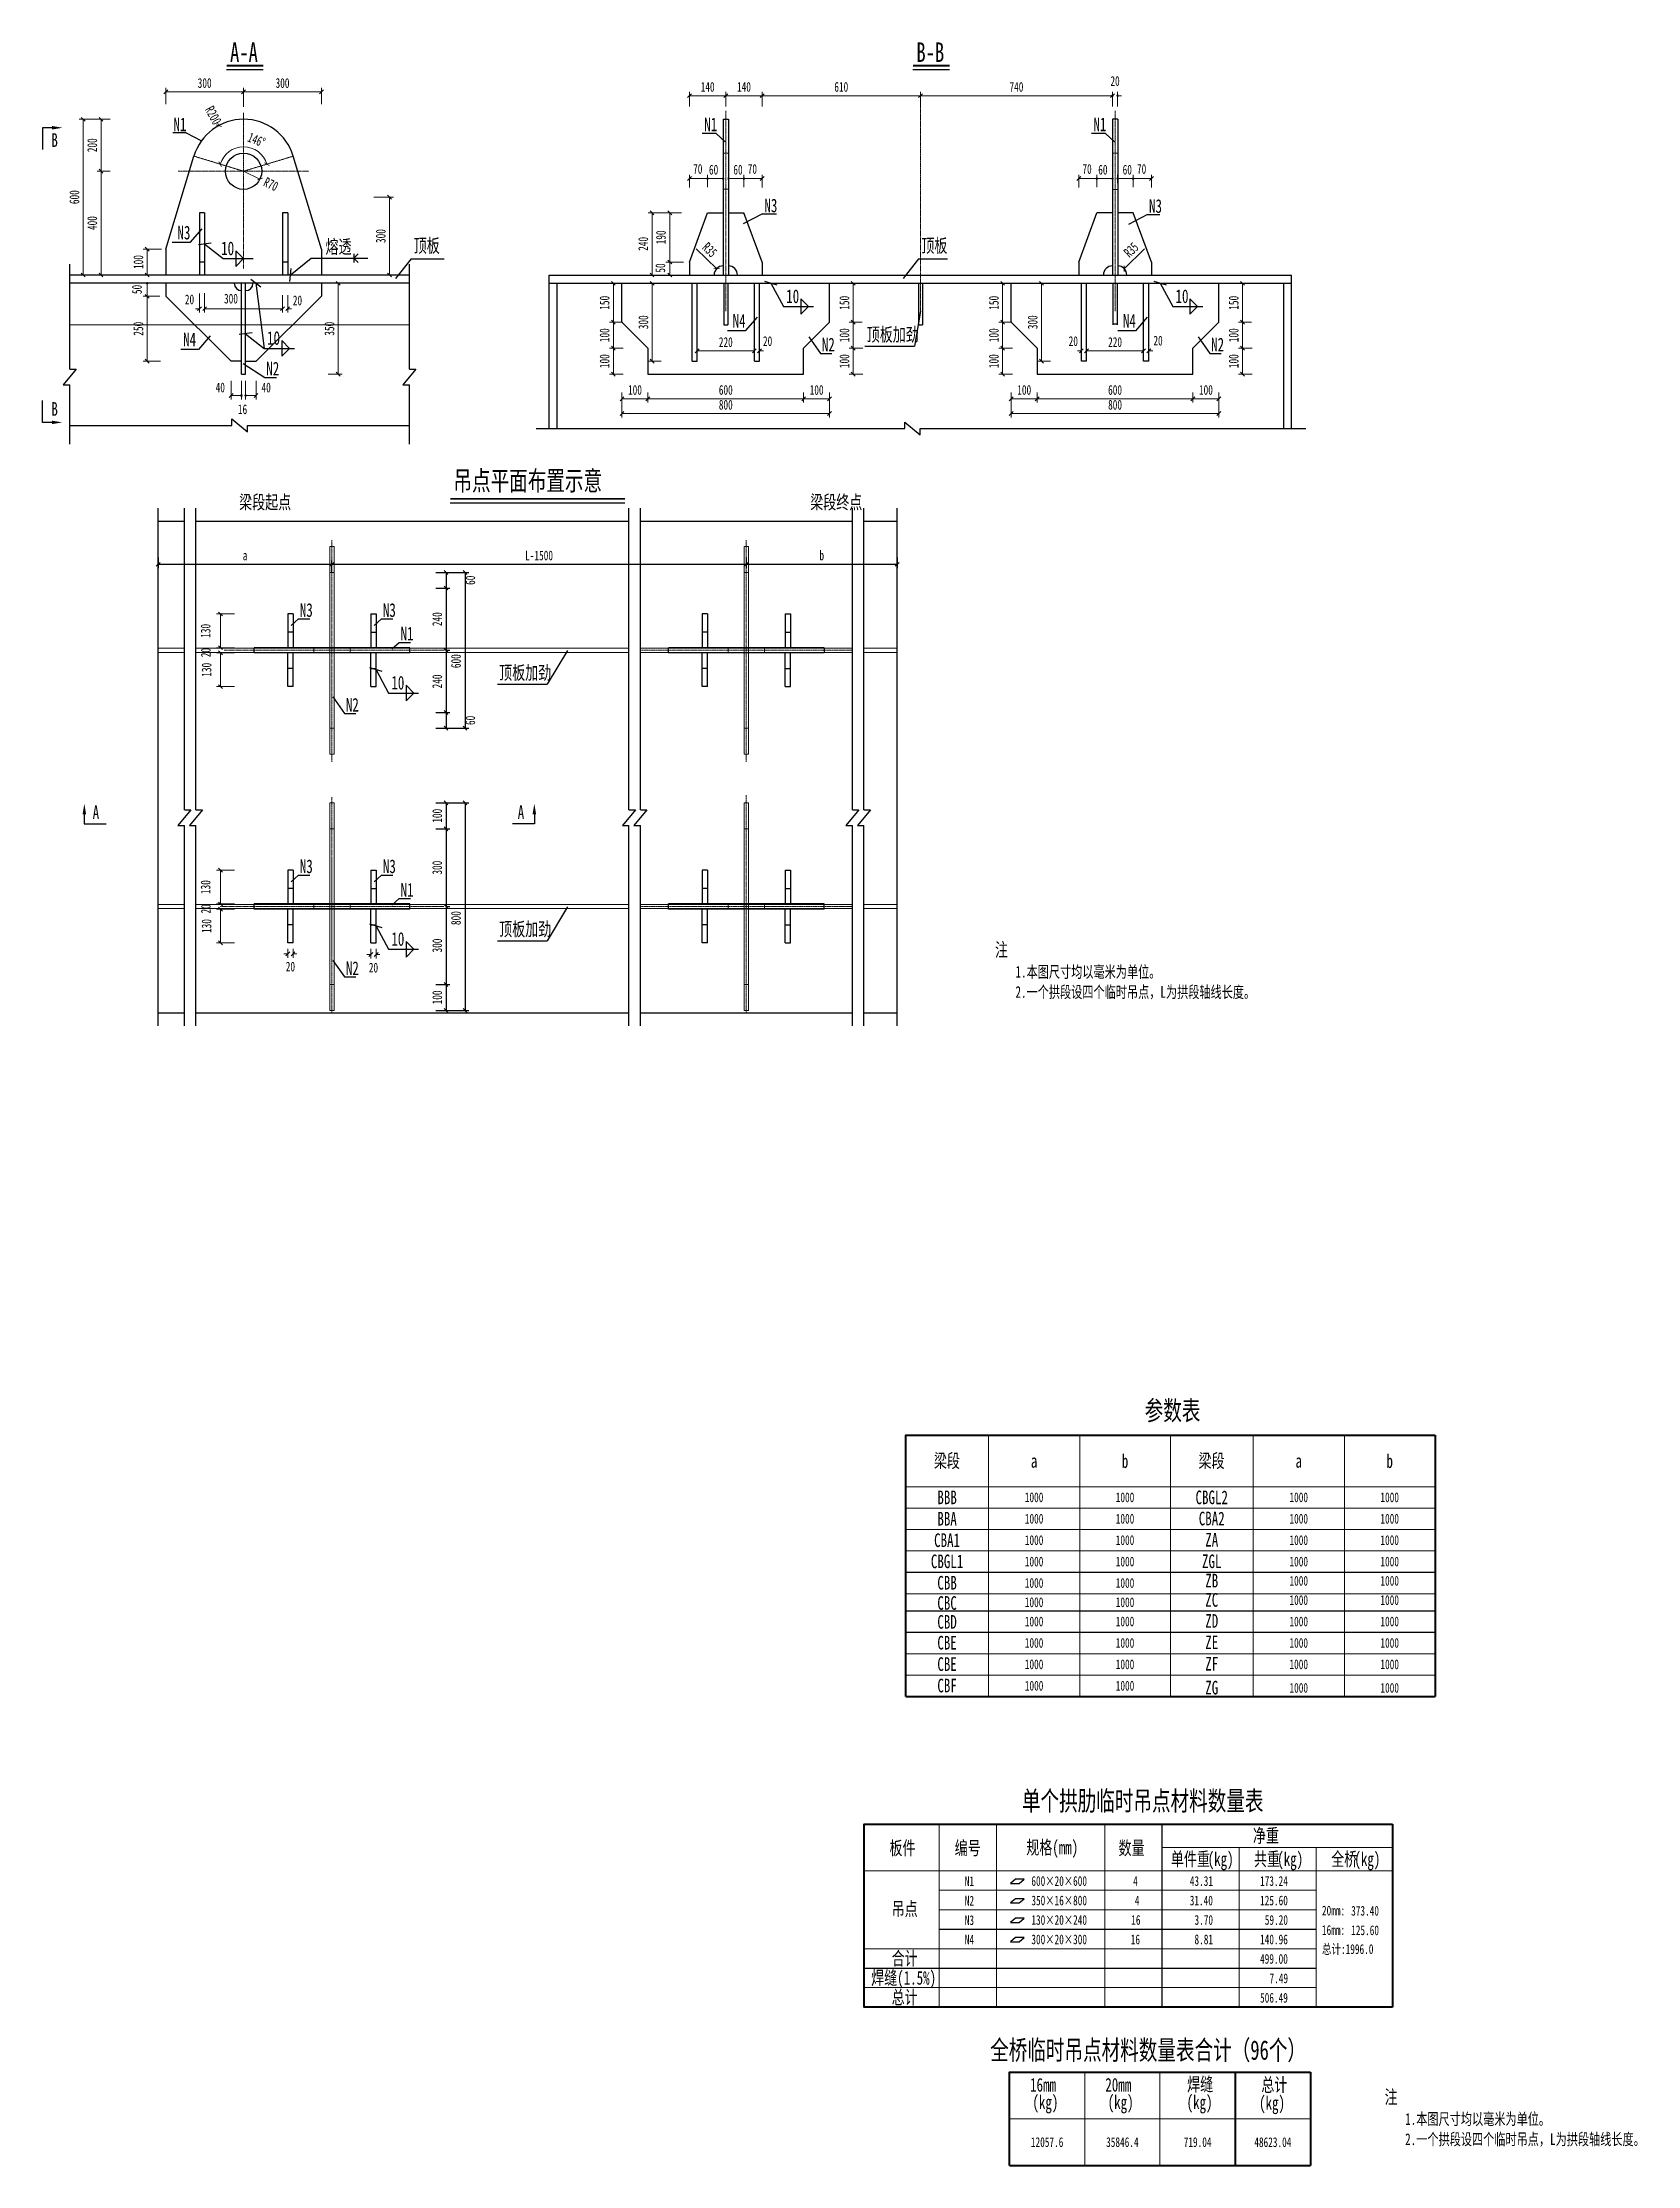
# Model space of a CAD drawing. Extents: x -9343 to 70062, y -6614 to 5134.
# Drawn here: x -9343 to -3197, y -6614 to 1567 of the extents above.
import ezdxf
from ezdxf.enums import TextEntityAlignment as Align

# ---------------------------------------------------------------- set-up
doc = ezdxf.new("R2010")
doc.units = 0
doc.header["$MEASUREMENT"] = 0
doc.header["$PDMODE"] = 34
doc.linetypes.add('CENTER2', pattern=[1.125, 0.75, -0.125, 0.125, -0.125])
doc.linetypes.add('DASHED2', pattern=[0.375, 0.25, -0.125])
doc.layers.get('0').update_dxf_attribs({"linetype": 'CONTINUOUS'})
doc.layers.get('DEFPOINTS').update_dxf_attribs({"color": 8, "linetype": 'CONTINUOUS'})
for name, color, linetype, lineweight in [('CENTER', 2, 'CONTINUOUS', 15), ('DASHED', 2, 'DASHED2', 15), ('dim', 4, 'CONTINUOUS', 13), ('text', 7, 'CONTINUOUS', 15), ('图表内边线', 1, 'CONTINUOUS', 15), ('图表外边线', 4, 'CONTINUOUS', 40), ('轮廓线', 3, 'CONTINUOUS', 30)]:
    doc.layers.add(name, color=color, linetype=linetype, lineweight=lineweight)
doc.layers.add('焊缝', color=7, linetype='CONTINUOUS')
doc.styles.get("Standard").update_dxf_attribs({"font": '仿宋_GB2312.ttf', "width": 0.7})
doc.dimstyles.new('09BC1300', dxfattribs={"dimscale": 0, "dimtxt": 2.5, "dimasz": 1, "dimexe": 1, "dimexo": 1.5, "dimgap": 1, "dimtad": 1, "dimdec": 1, "dimdsep": 46, "dimtxsty": 'Standard', "dimblk": 'OBLIQUE', "dimcen": 0, "dimclrd": 256, "dimclre": 256, "dimclrt": 7, "dimadec": 0, "dimazin": 2, "dimtfac": 1, "dimtdec": 1, "dimtofl": 0, "dimtmove": 2, "dimatfit": 3, "dimldrblk": 'OBLIQUE', "dimfxl": 4, "dimfxlon": 1, "dimtolj": 1, "dimtzin": 0, "dimlwd": -1, "dimlwe": -1, "dimarcsym": 0})

msp = doc.modelspace()

# ---------------------------------------------------------------- texts
at = {"layer": 'text', "width": 0.7}
for s, height, p in [('A-A', 75, (-8620.44, 1491.6)), ('B-B', 75, (-5975.75, 1491.6)), ('N1', 52.5, (-8838.39, 1224.63)), ('N1', 52.5, (-6793.44, 1224.69)), ('N1', 52.5, (-5293.44, 1224.69)), ('B', 52.5, (-9309.1, 1164.11)), ('N3', 52.5, (-6561.42, 912.2)), ('N3', 52.5, (-5079.35, 910.14)), ('N3', 52.5, (-8823.22, 807.84)), ('10', 52.5, (-8654.7, 747.14)), ('熔透', 52.5, (-8252.57, 753.59)), ('顶板', 52.5, (-7912.73, 757.51)), ('顶板', 52.5, (-5956.69, 757.51)), ('10', 52.5, (-6477.34, 562.49)), ('10', 52.5, (-4977.34, 562.49)), ('N4', 52.5, (-6683.69, 467.72)), ('N4', 52.5, (-5179.89, 467.72)), ('N4', 52.5, (-8801.3, 395.86)), ('10', 52.5, (-8477.61, 401.55)), ('N2', 52.5, (-6340.11, 376.22)), ('顶板加劲', 52.5, (-6167.03, 415.01)), ('N2', 52.5, (-4840.11, 376.22)), ('N2', 52.5, (-8480.85, 283.68)), ('B', 52.5, (-9309.1, 128.23)), ('吊点平面布置示意', 75, (-7759.73, -159.62)), ('梁段起点', 52.5, (-8585.34, -231.07)), ('梁段终点', 52.5, (-6384.71, -231.07)), ('N3', 52.5, (-8351.59, -646.63)), ('N3', 52.5, (-8031.59, -646.63)), ('N1', 52.5, (-7963.37, -737.37)), ('10', 52.5, (-7998.89, -926.54)), ('顶板加劲', 52.5, (-7583.4, -887.88)), ('N2', 52.5, (-8174.21, -1011.68)), ('A', 52.5, (-9149.8, -1425.95)), ('A', 52.5, (-7512.03, -1425.95)), ('N3', 52.5, (-8351.59, -1634.14)), ('N3', 52.5, (-8031.59, -1634.14)), ('N1', 52.5, (-7963.37, -1724.88)), ('10', 52.5, (-7998.89, -1914.05)), ('顶板加劲', 52.5, (-7583.4, -1875.83)), ('注', 52.5, (-5673.06, -1955.67)), ('N2', 52.5, (-8174.16, -2026.74)), ('1.本图尺寸均以毫米为单位。', 45, (-5594.02, -2036.79)), ('2.一个拱段设四个临时吊点，L为拱段轴线长度。', 45, (-5594.02, -2114.64)), ('参数表', 75, (-5096.23, -3742.27)), ('梁段', 52.5, (-5908.35, -3924.81)), ('梁段', 52.5, (-4888.56, -3924.81)), ('单个拱肋临时吊点材料数量表', 75, (-5569.24, -5246.18)), ('净重', 52.5, (-4679.1, -5369.02)), ('板件', 52.5, (-6079.47, -5416.77)), ('编号', 52.5, (-5828.11, -5416.77)), ('规格', 52.5, (-5552.22, -5414.58)), ('(mm)', 52.5, (-5452.28, -5414.58)), ('数量', 52.5, (-5196.75, -5416.77)), ('全桥', 52.5, (-4377.41, -5459.32)), ('单件重', 52.5, (-4995.17, -5459.32)), ('(kg)', 52.5, (-4853.43, -5459.32)), ('共重', 52.5, (-4674.78, -5459.32)), ('(kg)', 52.5, (-4585.37, -5459.32)), ('(kg)', 52.5, (-4287.99, -5459.32)), ('N1', 37.5, (-5789.26, -5537.31)), ('600×20×600', 37.5, (-5532.65, -5536.51)), ('4', 37.5, (-5140.34, -5536.51)), ('43.31', 37.5, (-4922.18, -5536.51)), ('173.24', 37.5, (-4651.51, -5536.51)), ('吊点', 52.5, (-6071.09, -5651.29)), ('N2', 37.5, (-5789.26, -5612.31)), ('350×16×800', 37.5, (-5532.65, -5611.51)), ('4', 37.5, (-5133.89, -5611.41)), ('31.40', 37.5, (-4922.59, -5611.51)), ('125.60', 37.5, (-4651.51, -5611.51)), ('20mm:', 37.5, (-4413.04, -5650.23)), ('373.40', 37.5, (-4300.41, -5651.2)), ('N3', 37.5, (-5789.26, -5687.31)), ('N4', 37.5, (-5789.26, -5762.31)), ('300×20×300', 37.5, (-5532.65, -5761.51)), ('130×20×240', 37.5, (-5532.65, -5686.51)), ('16', 37.5, (-5149.78, -5761.49)), ('16', 37.5, (-5147.93, -5686.51)), ('3.70', 37.5, (-4904.15, -5686.51)), ('8.81', 37.5, (-4904.15, -5761.51)), ('140.96', 37.5, (-4651.51, -5761.51)), ('59.20', 37.5, (-4633.32, -5686.51)), ('16mm:', 37.5, (-4413.04, -5725.23)), ('125.60', 37.5, (-4300.41, -5726.2)), ('合计', 52.5, (-6071.09, -5842.13)), ('499.00', 37.5, (-4651.51, -5836.51)), ('总计:', 37.5, (-4413.04, -5798.81)), ('1996.0', 37.5, (-4321.75, -5798.81)), ('焊缝(1.5%)', 52.5, (-6150.05, -5917.13)), ('7.49', 37.5, (-4615.07, -5911.51)), ('总计', 52.5, (-6071.09, -5992.13)), ('506.49', 37.5, (-4651.51, -5986.51)), ('全桥临时吊点材料数量表合计（96个）', 75, (-5691.59, -6206.58)), ('16mm', 52.5, (-5537.76, -6329.2)), ('20mm', 52.5, (-5247.81, -6329.2)), ('焊缝', 52.5, (-4932.41, -6327.08)), ('总计', 52.5, (-4646.54, -6329.2)), ('(kg)', 52.5, (-5528.6, -6396.34)), ('(kg)', 52.5, (-5238.66, -6396.34)), ('(kg)', 52.5, (-4934.64, -6396.34)), ('(kg)', 52.5, (-4655.29, -6399.12)), ('注', 52.5, (-4171.54, -6376.18)), ('1.本图尺寸均以毫米为单位。', 45, (-4092.5, -6457.29)), ('2.一个拱段设四个临时吊点，L为拱段轴线长度。', 45, (-4092.5, -6535.15))]:
    msp.add_text(s, height=height, dxfattribs=at).set_placement(p)
for s, height, p in [('a', 52.5, (-5522.18, -3899.27)), ('b', 52.5, (-5171.75, -3899.27)), ('a', 52.5, (-4502.39, -3899.27)), ('b', 52.5, (-4151.96, -3899.27)), ('BBB', 52.5, (-5857.49, -4039.52)), ('1000', 37.5, (-5522.18, -4039.52)), ('1000', 37.5, (-5171.75, -4039.52)), ('CBGL2', 52.5, (-4837.7, -4039.52)), ('1000', 37.5, (-4502.39, -4039.52)), ('1000', 37.5, (-4151.96, -4039.52)), ('BBA', 52.5, (-5857.49, -4122.02)), ('1000', 37.5, (-5522.18, -4122.02)), ('1000', 37.5, (-5171.75, -4122.02)), ('1000', 37.5, (-4502.39, -4122.02)), ('1000', 37.5, (-4151.96, -4122.02)), ('CBA1', 52.5, (-5857.49, -4204.52)), ('1000', 37.5, (-5522.18, -4204.52)), ('1000', 37.5, (-5171.75, -4204.52)), ('1000', 37.5, (-4502.39, -4204.52)), ('1000', 37.5, (-4151.96, -4204.52)), ('1000', 37.5, (-5522.18, -4287.02)), ('1000', 37.5, (-5171.75, -4287.02)), ('1000', 37.5, (-4502.39, -4287.02)), ('1000', 37.5, (-4151.96, -4287.02)), ('1000', 37.5, (-5522.18, -4369.52)), ('1000', 37.5, (-5171.75, -4369.52)), ('1000', 37.5, (-4502.39, -4361.27)), ('1000', 37.5, (-4502.39, -4435.52)), ('1000', 37.5, (-4151.96, -4361.27)), ('1000', 37.5, (-4151.96, -4435.52)), ('1000', 37.5, (-5522.18, -4443.77)), ('1000', 37.5, (-5171.75, -4443.77)), ('1000', 37.5, (-5522.18, -4518.02)), ('1000', 37.5, (-5171.75, -4518.02)), ('1000', 37.5, (-4502.39, -4518.02)), ('1000', 37.5, (-4151.96, -4518.02)), ('1000', 37.5, (-5522.18, -4600.52)), ('1000', 37.5, (-5171.75, -4600.52)), ('1000', 37.5, (-4502.39, -4600.52)), ('1000', 37.5, (-4151.96, -4600.52)), ('1000', 37.5, (-5522.18, -4683.02)), ('1000', 37.5, (-5171.75, -4683.02)), ('1000', 37.5, (-4502.39, -4683.02)), ('1000', 37.5, (-4151.96, -4683.02)), ('1000', 37.5, (-5522.18, -4765.52)), ('1000', 37.5, (-5171.75, -4765.52)), ('1000', 37.5, (-4502.39, -4773.77)), ('1000', 37.5, (-4151.96, -4773.77)), ('12057.6', 37.5, (-5472.02, -6524.12)), ('35846.4', 37.5, (-5182.08, -6524.12)), ('719.04', 37.5, (-4892.14, -6524.12))]:
    msp.add_text(s, height=height, dxfattribs=at).set_placement(p, align=Align.MIDDLE)
for s, height, p in [('CBA2', 52.5, (-4837.7, -4121.02)), ('ZA', 52.5, (-4837.7, -4202.67)), ('CBGL1', 52.5, (-5857.49, -4286.02)), ('ZGL', 52.5, (-4837.7, -4285.88)), ('ZB', 52.5, (-4837.7, -4360.34)), ('CBB', 52.5, (-5857.49, -4368.52)), ('ZC', 52.5, (-4837.7, -4434.52)), ('CBC', 52.5, (-5857.49, -4446.43)), ('CBD', 52.5, (-5857.49, -4519.31)), ('ZD', 52.5, (-4837.7, -4515.6)), ('CBE', 52.5, (-5857.49, -4599.52)), ('ZE', 52.5, (-4837.7, -4598.1)), ('CBE', 52.5, (-5857.49, -4682.02)), ('ZF', 52.5, (-4837.7, -4680.6)), ('CBF', 52.5, (-5857.49, -4764.52)), ('ZG', 52.5, (-4837.7, -4772.63)), ('48623.04', 37.5, (-4602.2, -6524.12))]:
    msp.add_text(s, height=height, dxfattribs=at).set_placement(p, align=Align.MIDDLE_CENTER)

# ---------------------------------------------------------------- blocks, each defined once
blk = doc.blocks.new('_Oblique')
at = {"color": 0, "linetype": 'ByBlock', "lineweight": -2}
blk.add_line((-0.5, -0.5), (0.5, 0.5), dxfattribs=at)
blk = doc.blocks.new('*D59')
at = {"layer": 'DEFPOINTS', "color": 0, "transparency": 16777216}
for p in [(-9186.3, 1270.5), (-9073.2, 1270.5), (-9098.2, 670.5)]:
    blk.add_point(p, dxfattribs=at)
at = {"layer": 'dim', "transparency": 16777216}
for p, q in [((-9126.3, 1270.5), (-9201.3, 1270.5)), ((-9186.3, 670.5), (-9186.3, 1270.5)), ((-9126.3, 670.5), (-9201.3, 670.5))]:
    blk.add_line(p, q, dxfattribs=at)
at = {"layer": 'dim', "transparency": 16777216, "xscale": 14.99999996629198, "yscale": 14.99999996629198, "zscale": 14.99999996629198}
for p, rotation in [((-9186.3, 1270.5), 90), ((-9186.3, 670.5), 270)]:
    blk.add_blockref('_Oblique', p, dxfattribs=dict(at, rotation=rotation))
at = {"layer": 'dim', "color": 7, "transparency": 16777216, "insert": (-9220.1, 970.5), "char_height": 37.5, "attachment_point": 5, "rotation": 90}
blk.add_mtext('\\A1;600', dxfattribs=at)
blk = doc.blocks.new('*D60')
at = {"layer": 'DEFPOINTS', "color": 0, "transparency": 16777216}
for p in [(-8098.5, 970.5), (-8006, 970.5), (-8098.5, 670.5)]:
    blk.add_point(p, dxfattribs=at)
at = {"layer": 'dim', "transparency": 16777216}
for p, q in [((-8066, 970.5), (-7991, 970.5)), ((-8006, 670.5), (-8006, 970.5)), ((-8066, 670.5), (-7991, 670.5))]:
    blk.add_line(p, q, dxfattribs=at)
at = {"layer": 'dim', "transparency": 16777216, "xscale": 14.99999996629198, "yscale": 14.99999996629198, "zscale": 14.99999996629198}
for p, rotation in [((-8006, 970.5), 90), ((-8006, 670.5), 270)]:
    blk.add_blockref('_Oblique', p, dxfattribs=dict(at, rotation=rotation))
at = {"layer": 'dim', "color": 7, "transparency": 16777216, "insert": (-8039.7, 820.5), "char_height": 37.5, "attachment_point": 5, "rotation": 90}
blk.add_mtext('\\A1;300', dxfattribs=at)
blk = doc.blocks.new('*D61')
at = {"layer": 'DEFPOINTS', "color": 0, "transparency": 16777216}
for p in [(-8939.7, 770.5), (-8862.6, 770.5), (-8862.6, 670.5)]:
    blk.add_point(p, dxfattribs=at)
at = {"layer": 'dim', "transparency": 16777216}
for p, q in [((-8885.1, 770.5), (-8954.7, 770.5)), ((-8939.7, 670.5), (-8939.7, 770.5)), ((-8885.1, 670.5), (-8954.7, 670.5))]:
    blk.add_line(p, q, dxfattribs=at)
at = {"layer": 'dim', "transparency": 16777216, "xscale": 14.99999996629198, "yscale": 14.99999996629198, "zscale": 14.99999996629198}
for p, rotation in [((-8939.7, 770.5), 90), ((-8939.7, 670.5), 270)]:
    blk.add_blockref('_Oblique', p, dxfattribs=dict(at, rotation=rotation))
at = {"layer": 'dim', "color": 7, "transparency": 16777216, "insert": (-8973.5, 720.5), "char_height": 37.5, "attachment_point": 5, "rotation": 90}
blk.add_mtext('\\A1;100', dxfattribs=at)
blk = doc.blocks.new('*D62')
at = {"layer": 'DEFPOINTS', "color": 0, "transparency": 16777216}
for p in [(-8568.3, 1376.3), (-8868.3, 1306.1), (-8568.3, 1295.7)]:
    blk.add_point(p, dxfattribs=at)
at = {"layer": 'dim', "transparency": 16777216}
for p, q in [((-8868.3, 1328.6), (-8868.3, 1391.3)), ((-8568.3, 1318.2), (-8568.3, 1391.3)), ((-8868.3, 1376.3), (-8568.3, 1376.3))]:
    blk.add_line(p, q, dxfattribs=at)
at = {"layer": 'dim', "transparency": 16777216, "xscale": 14.99999996629198, "yscale": 14.99999996629198, "zscale": 14.99999996629198, "rotation": 180}
blk.add_blockref('_Oblique', (-8868.3, 1376.3), dxfattribs=at)
at = {"layer": 'dim', "transparency": 16777216, "xscale": 14.99999996629198, "yscale": 14.99999996629198, "zscale": 14.99999996629198}
blk.add_blockref('_Oblique', (-8568.3, 1376.3), dxfattribs=at)
at = {"layer": 'dim', "color": 7, "transparency": 16777216, "insert": (-8718.3, 1410.1), "char_height": 37.5, "attachment_point": 5}
blk.add_mtext('\\A1;300', dxfattribs=at)
blk = doc.blocks.new('*D63')
at = {"layer": 'DEFPOINTS', "color": 0, "transparency": 16777216}
for p in [(-8268.3, 1376.3), (-8568.3, 1295.7), (-8268.3, 1306.1)]:
    blk.add_point(p, dxfattribs=at)
at = {"layer": 'dim', "transparency": 16777216}
for p, q in [((-8568.3, 1318.2), (-8568.3, 1391.3)), ((-8268.3, 1328.6), (-8268.3, 1391.3)), ((-8568.3, 1376.3), (-8268.3, 1376.3))]:
    blk.add_line(p, q, dxfattribs=at)
at = {"layer": 'dim', "transparency": 16777216, "xscale": 14.99999996629198, "yscale": 14.99999996629198, "zscale": 14.99999996629198, "rotation": 180}
blk.add_blockref('_Oblique', (-8568.3, 1376.3), dxfattribs=at)
at = {"layer": 'dim', "transparency": 16777216, "xscale": 14.99999996629198, "yscale": 14.99999996629198, "zscale": 14.99999996629198}
blk.add_blockref('_Oblique', (-8268.3, 1376.3), dxfattribs=at)
at = {"layer": 'dim', "color": 7, "transparency": 16777216, "insert": (-8418.3, 1410.1), "char_height": 37.5, "attachment_point": 5}
blk.add_mtext('\\A1;300', dxfattribs=at)
blk = doc.blocks.new('*D64')
at = {"layer": 'DEFPOINTS', "color": 0, "transparency": 16777216}
for p in [(-8663.4, 1246.4), (-8568.3, 1070.5)]:
    blk.add_point(p, dxfattribs=at)
at = {"layer": 'dim', "transparency": 16777216}
blk.add_line((-8663.4, 1246.4), (-8670.6, 1259.6), dxfattribs=at)
at = {"layer": 'dim', "transparency": 16777216, "xscale": 14.99999996629198, "yscale": 14.99999996629198, "zscale": 14.99999996629198, "rotation": 298.4174607181495}
blk.add_blockref('_Oblique', (-8663.4, 1246.4), dxfattribs=at)
at = {"layer": 'dim', "color": 7, "transparency": 16777216, "insert": (-8684.9, 1286), "char_height": 37.5, "attachment_point": 5, "rotation": 298.41746}
blk.add_mtext('\\A1;R200', dxfattribs=at)
blk = doc.blocks.new('*D65')
at = {"layer": 'DEFPOINTS', "color": 0, "transparency": 16777216}
for p in [(-8568.3, 1070.5), (-8505.1, 1040.4)]:
    blk.add_point(p, dxfattribs=at)
at = {"layer": 'dim', "transparency": 16777216}
blk.add_line((-8568.3, 1070.5), (-8505.1, 1040.4), dxfattribs=at)
at = {"layer": 'dim', "transparency": 16777216, "xscale": 14.99999996629198, "yscale": 14.99999996629198, "zscale": 14.99999996629198, "rotation": 334.553755451667}
blk.add_blockref('_Oblique', (-8505.1, 1040.4), dxfattribs=at)
at = {"layer": 'dim', "color": 7, "transparency": 16777216, "insert": (-8462.8, 1020.3), "char_height": 37.5, "attachment_point": 5, "rotation": 334.55376}
blk.add_mtext('\\A1;R70', dxfattribs=at)
blk = doc.blocks.new('*D66')
at = {"layer": 'DEFPOINTS', "color": 0, "transparency": 16777216}
for p in [(-8607, 1155.9), (-8759.7, 1128.5), (-8568.3, 1070.5), (-8568.3, 1070.5), (-8376.9, 1128.5)]:
    blk.add_point(p, dxfattribs=at)
at = {"layer": 'dim', "transparency": 16777216}
blk.add_arc((-8568.3, 1070.5), 93.8, 16.87449, 163.12551, dxfattribs=at)
at = {"layer": 'dim', "transparency": 16777216, "xscale": 14.99999996629198, "yscale": 14.99999996629198, "zscale": 14.99999996629198}
for p, rotation in [((-8658, 1097.7), 253.1255057020556), ((-8478.5, 1097.7), 286.8744942979441)]:
    blk.add_blockref('_Oblique', p, dxfattribs=dict(at, rotation=rotation))
at = {"layer": 'dim', "color": 7, "transparency": 16777216, "insert": (-8518.1, 1190.8), "char_height": 37.5, "attachment_point": 5, "rotation": 337.37595}
blk.add_mtext('\\A1;146°', dxfattribs=at)
blk = doc.blocks.new('*D67')
at = {"layer": 'DEFPOINTS', "color": 0, "transparency": 16777216}
for p in [(-9059.5, 1270.5), (-9117.6, 1070.5), (-9059.5, 1070.5)]:
    blk.add_point(p, dxfattribs=at)
at = {"layer": 'dim', "transparency": 16777216}
for p, q in [((-9082, 1270.5), (-9132.6, 1270.5)), ((-9117.6, 1270.5), (-9117.6, 1070.5)), ((-9082, 1070.5), (-9132.6, 1070.5))]:
    blk.add_line(p, q, dxfattribs=at)
at = {"layer": 'dim', "transparency": 16777216, "xscale": 14.99999996629198, "yscale": 14.99999996629198, "zscale": 14.99999996629198}
for p, rotation in [((-9117.6, 1270.5), 90), ((-9117.6, 1070.5), 270)]:
    blk.add_blockref('_Oblique', p, dxfattribs=dict(at, rotation=rotation))
at = {"layer": 'dim', "color": 7, "transparency": 16777216, "insert": (-9151.3, 1170.5), "char_height": 37.5, "attachment_point": 5, "rotation": 90}
blk.add_mtext('\\A1;200', dxfattribs=at)
blk = doc.blocks.new('*D68')
at = {"layer": 'DEFPOINTS', "color": 0, "transparency": 16777216}
for p in [(-9059.5, 1070.5), (-9117.6, 670.5), (-9117.6, 670.5)]:
    blk.add_point(p, dxfattribs=at)
at = {"layer": 'dim', "transparency": 16777216}
for p, q in [((-9082, 1070.5), (-9132.6, 1070.5)), ((-9117.6, 1070.5), (-9117.6, 670.5)), ((-9117.6, 670.5), (-9132.6, 670.5))]:
    blk.add_line(p, q, dxfattribs=at)
at = {"layer": 'dim', "transparency": 16777216, "xscale": 14.99999996629198, "yscale": 14.99999996629198, "zscale": 14.99999996629198}
for p, rotation in [((-9117.6, 1070.5), 90), ((-9117.6, 670.5), 270)]:
    blk.add_blockref('_Oblique', p, dxfattribs=dict(at, rotation=rotation))
at = {"layer": 'dim', "color": 7, "transparency": 16777216, "insert": (-9151.3, 870.5), "char_height": 37.5, "attachment_point": 5, "rotation": 90}
blk.add_mtext('\\A1;400', dxfattribs=at)
blk = doc.blocks.new('_DotSmall')
at = {"color": 0, "linetype": 'ByBlock', "const_width": 0.5}
blk.add_lwpolyline([(-0.0625, 0, 1), (0.0625, 0, 1)], format="xyb", close=True, dxfattribs=at)
blk = doc.blocks.new('*D69')
at = {"layer": 'DEFPOINTS', "color": 0, "transparency": 16777216}
for p in [(-8616.3, 284.7), (-8576.3, 284.7), (-8576.3, 206.2)]:
    blk.add_point(p, dxfattribs=at)
at = {"layer": 'dim', "transparency": 16777216}
for p, q in [((-8616.3, 262.2), (-8616.3, 191.2)), ((-8576.3, 262.2), (-8576.3, 191.2)), ((-8616.3, 206.2), (-8576.3, 206.2))]:
    blk.add_line(p, q, dxfattribs=at)
at = {"layer": 'dim', "transparency": 16777216, "xscale": 14.99999996629198, "yscale": 14.99999996629198, "zscale": 14.99999996629198, "rotation": 180}
blk.add_blockref('_Oblique', (-8616.3, 206.2), dxfattribs=at)
at = {"layer": 'dim', "transparency": 16777216, "xscale": 14.99999996629198, "yscale": 14.99999996629198, "zscale": 14.99999996629198}
blk.add_blockref('_DotSmall', (-8576.3, 206.2), dxfattribs=at)
at = {"layer": 'dim', "color": 7, "transparency": 16777216, "insert": (-8658.1, 237), "char_height": 37.5, "attachment_point": 5}
blk.add_mtext('\\A1;40', dxfattribs=at)
blk = doc.blocks.new('*D70')
at = {"layer": 'DEFPOINTS', "color": 0, "transparency": 16777216}
for p in [(-8576.3, 284.7), (-8560.3, 284.7), (-8560.3, 206.2)]:
    blk.add_point(p, dxfattribs=at)
at = {"layer": 'dim', "transparency": 16777216}
for p, q in [((-8576.3, 262.2), (-8576.3, 191.2)), ((-8560.3, 262.2), (-8560.3, 191.2)), ((-8576.3, 206.2), (-8591.3, 206.2)), ((-8560.3, 206.2), (-8545.3, 206.2))]:
    blk.add_line(p, q, dxfattribs=at)
at = {"layer": 'dim', "transparency": 16777216, "xscale": 14.99999996629198, "yscale": 14.99999996629198, "zscale": 14.99999996629198}
blk.add_blockref('_DotSmall', (-8576.3, 206.2), dxfattribs=at)
at = {"layer": 'dim', "transparency": 16777216, "xscale": 14.99999996629198, "yscale": 14.99999996629198, "zscale": 14.99999996629198, "rotation": 180}
blk.add_blockref('_DotSmall', (-8560.3, 206.2), dxfattribs=at)
at = {"layer": 'dim', "color": 7, "transparency": 16777216, "insert": (-8572.3, 153), "char_height": 37.5, "attachment_point": 5}
blk.add_mtext('\\A1;16', dxfattribs=at)
blk = doc.blocks.new('*D71')
at = {"layer": 'DEFPOINTS', "color": 0, "transparency": 16777216}
for p in [(-8560.3, 284.7), (-8520.3, 284.7), (-8520.3, 206.2)]:
    blk.add_point(p, dxfattribs=at)
at = {"layer": 'dim', "transparency": 16777216}
for p, q in [((-8560.3, 262.2), (-8560.3, 191.2)), ((-8520.3, 262.2), (-8520.3, 191.2)), ((-8560.3, 206.2), (-8520.3, 206.2))]:
    blk.add_line(p, q, dxfattribs=at)
at = {"layer": 'dim', "transparency": 16777216, "xscale": 14.99999996629198, "yscale": 14.99999996629198, "zscale": 14.99999996629198, "rotation": 180}
blk.add_blockref('_DotSmall', (-8560.3, 206.2), dxfattribs=at)
at = {"layer": 'dim', "transparency": 16777216, "xscale": 14.99999996629198, "yscale": 14.99999996629198, "zscale": 14.99999996629198}
blk.add_blockref('_Oblique', (-8520.3, 206.2), dxfattribs=at)
at = {"layer": 'dim', "color": 7, "transparency": 16777216, "insert": (-8481.3, 237), "char_height": 37.5, "attachment_point": 5}
blk.add_mtext('\\A1;40', dxfattribs=at)
blk = doc.blocks.new('*D72')
at = {"layer": 'DEFPOINTS', "color": 0, "transparency": 16777216}
for p in [(-8939.7, 588.5), (-8868.3, 638.5), (-8868.3, 588.5)]:
    blk.add_point(p, dxfattribs=at)
at = {"layer": 'dim', "transparency": 16777216}
for p, q in [((-8890.8, 638.5), (-8954.7, 638.5)), ((-8890.8, 588.5), (-8954.7, 588.5)), ((-8939.7, 638.5), (-8939.7, 588.5))]:
    blk.add_line(p, q, dxfattribs=at)
at = {"layer": 'dim', "transparency": 16777216, "xscale": 14.99999996629198, "yscale": 14.99999996629198, "zscale": 14.99999996629198}
for name, p, rotation in [('_Oblique', (-8939.7, 588.5), 270), ('_DotSmall', (-8939.7, 638.5), 90)]:
    blk.add_blockref(name, p, dxfattribs=dict(at, rotation=rotation))
at = {"layer": 'dim', "color": 7, "transparency": 16777216, "insert": (-8979.1, 614.9), "char_height": 37.5, "attachment_point": 5, "rotation": 90}
blk.add_mtext('\\A1;50', dxfattribs=at)
blk = doc.blocks.new('*D73')
at = {"layer": 'DEFPOINTS', "color": 0, "transparency": 16777216}
for p in [(-8868.3, 588.5), (-8939.7, 338.5), (-8865.8, 338.5)]:
    blk.add_point(p, dxfattribs=at)
at = {"layer": 'dim', "transparency": 16777216}
for p, q in [((-8890.8, 588.5), (-8954.7, 588.5)), ((-8939.7, 588.5), (-8939.7, 338.5)), ((-8888.3, 338.5), (-8954.7, 338.5))]:
    blk.add_line(p, q, dxfattribs=at)
at = {"layer": 'dim', "transparency": 16777216, "xscale": 14.99999996629198, "yscale": 14.99999996629198, "zscale": 14.99999996629198}
for p, rotation in [((-8939.7, 588.5), 90), ((-8939.7, 338.5), 270)]:
    blk.add_blockref('_Oblique', p, dxfattribs=dict(at, rotation=rotation))
at = {"layer": 'dim', "color": 7, "transparency": 16777216, "insert": (-8973.5, 463.5), "char_height": 37.5, "attachment_point": 5, "rotation": 90}
blk.add_mtext('\\A1;250', dxfattribs=at)
blk = doc.blocks.new('*D74')
at = {"layer": 'DEFPOINTS', "color": 0, "transparency": 16777216}
for p in [(-8718.3, 615), (-8418.3, 615), (-8418.3, 540.7)]:
    blk.add_point(p, dxfattribs=at)
at = {"layer": 'dim', "transparency": 16777216}
for p, q in [((-8718.3, 592.5), (-8718.3, 525.7)), ((-8418.3, 592.5), (-8418.3, 525.7)), ((-8718.3, 540.7), (-8418.3, 540.7))]:
    blk.add_line(p, q, dxfattribs=at)
at = {"layer": 'dim', "transparency": 16777216, "xscale": 14.99999996629198, "yscale": 14.99999996629198, "zscale": 14.99999996629198, "rotation": 180}
blk.add_blockref('_Oblique', (-8718.3, 540.7), dxfattribs=at)
at = {"layer": 'dim', "transparency": 16777216, "xscale": 14.99999996629198, "yscale": 14.99999996629198, "zscale": 14.99999996629198}
blk.add_blockref('_Oblique', (-8418.3, 540.7), dxfattribs=at)
at = {"layer": 'dim', "color": 7, "transparency": 16777216, "insert": (-8616.8, 579.3), "char_height": 37.5, "attachment_point": 5}
blk.add_mtext('\\A1;300', dxfattribs=at)
blk = doc.blocks.new('*D75')
at = {"layer": 'DEFPOINTS', "color": 0, "transparency": 16777216}
for p in [(-8418.3, 615), (-8398.3, 615), (-8398.3, 540.7)]:
    blk.add_point(p, dxfattribs=at)
at = {"layer": 'dim', "transparency": 16777216}
for p, q in [((-8418.3, 592.5), (-8418.3, 525.7)), ((-8398.3, 592.5), (-8398.3, 525.7)), ((-8418.3, 540.7), (-8433.3, 540.7)), ((-8398.3, 540.7), (-8383.3, 540.7))]:
    blk.add_line(p, q, dxfattribs=at)
at = {"layer": 'dim', "transparency": 16777216, "xscale": 14.99999996629198, "yscale": 14.99999996629198, "zscale": 14.99999996629198}
blk.add_blockref('_Oblique', (-8418.3, 540.7), dxfattribs=at)
at = {"layer": 'dim', "transparency": 16777216, "xscale": 14.99999996629198, "yscale": 14.99999996629198, "zscale": 14.99999996629198, "rotation": 180}
blk.add_blockref('_Oblique', (-8398.3, 540.7), dxfattribs=at)
at = {"layer": 'dim', "color": 7, "transparency": 16777216, "insert": (-8360.7, 572.4), "char_height": 37.5, "attachment_point": 5}
blk.add_mtext('\\A1;20', dxfattribs=at)
blk = doc.blocks.new('*D76')
at = {"layer": 'DEFPOINTS', "color": 0, "transparency": 16777216}
for p in [(-8738.3, 621.9), (-8718.3, 622.8), (-8718.3, 540.7)]:
    blk.add_point(p, dxfattribs=at)
at = {"layer": 'dim', "transparency": 16777216}
for p, q in [((-8738.3, 599.4), (-8738.3, 525.7)), ((-8718.3, 600.3), (-8718.3, 525.7)), ((-8738.3, 540.7), (-8753.3, 540.7)), ((-8718.3, 540.7), (-8703.3, 540.7))]:
    blk.add_line(p, q, dxfattribs=at)
at = {"layer": 'dim', "transparency": 16777216, "xscale": 14.99999996629198, "yscale": 14.99999996629198, "zscale": 14.99999996629198}
blk.add_blockref('_Oblique', (-8738.3, 540.7), dxfattribs=at)
at = {"layer": 'dim', "transparency": 16777216, "xscale": 14.99999996629198, "yscale": 14.99999996629198, "zscale": 14.99999996629198, "rotation": 180}
blk.add_blockref('_Oblique', (-8718.3, 540.7), dxfattribs=at)
at = {"layer": 'dim', "color": 7, "transparency": 16777216, "insert": (-8776.6, 576.3), "char_height": 37.5, "attachment_point": 5}
blk.add_mtext('\\A1;20', dxfattribs=at)
blk = doc.blocks.new('*D3')
at = {"layer": 'DEFPOINTS', "color": 0, "transparency": 16777216}
for p in [(-8580.9, -635.6), (-8657.2, -765.6), (-8580.9, -765.6)]:
    blk.add_point(p, dxfattribs=at)
at = {"layer": 'dim', "transparency": 16777216}
for p, q in [((-8603.4, -635.6), (-8672.2, -635.6)), ((-8657.2, -635.6), (-8657.2, -765.6)), ((-8603.4, -765.6), (-8672.2, -765.6))]:
    blk.add_line(p, q, dxfattribs=at)
at = {"layer": 'dim', "transparency": 16777216, "xscale": 14.99999996629198, "yscale": 14.99999996629198, "zscale": 14.99999996629198}
for p, rotation in [((-8657.2, -635.6), 90), ((-8657.2, -765.6), 270)]:
    blk.add_blockref('_Oblique', p, dxfattribs=dict(at, rotation=rotation))
at = {"layer": 'dim', "color": 7, "transparency": 16777216, "insert": (-8714.5, -700.6), "char_height": 37.5, "attachment_point": 5, "rotation": 90}
blk.add_mtext('\\A1;130', dxfattribs=at)
blk = doc.blocks.new('*D4')
at = {"layer": 'DEFPOINTS', "color": 0, "transparency": 16777216}
for p in [(-8657.2, -785.6), (-8580.9, -765.6), (-8580.9, -785.6)]:
    blk.add_point(p, dxfattribs=at)
at = {"layer": 'dim', "transparency": 16777216}
for p, q in [((-8603.4, -765.6), (-8672.2, -765.6)), ((-8603.4, -785.6), (-8672.2, -785.6)), ((-8657.2, -765.6), (-8657.2, -750.6)), ((-8657.2, -785.6), (-8657.2, -800.6))]:
    blk.add_line(p, q, dxfattribs=at)
at = {"layer": 'dim', "transparency": 16777216, "xscale": 14.99999996629198, "yscale": 14.99999996629198, "zscale": 14.99999996629198}
for p, rotation in [((-8657.2, -765.6), 270), ((-8657.2, -785.6), 90)]:
    blk.add_blockref('_Oblique', p, dxfattribs=dict(at, rotation=rotation))
at = {"layer": 'dim', "color": 7, "transparency": 16777216, "insert": (-8713.5, -784.4), "char_height": 37.5, "attachment_point": 5, "rotation": 90}
blk.add_mtext('\\A1;20', dxfattribs=at)
blk = doc.blocks.new('*D5')
at = {"layer": 'DEFPOINTS', "color": 0, "transparency": 16777216}
for p in [(-8580.9, -785.6), (-8657.2, -915.6), (-8580.9, -915.6)]:
    blk.add_point(p, dxfattribs=at)
at = {"layer": 'dim', "transparency": 16777216}
for p, q in [((-8603.4, -785.6), (-8672.2, -785.6)), ((-8657.2, -785.6), (-8657.2, -915.6)), ((-8603.4, -915.6), (-8672.2, -915.6))]:
    blk.add_line(p, q, dxfattribs=at)
at = {"layer": 'dim', "transparency": 16777216, "xscale": 14.99999996629198, "yscale": 14.99999996629198, "zscale": 14.99999996629198}
for p, rotation in [((-8657.2, -785.6), 90), ((-8657.2, -915.6), 270)]:
    blk.add_blockref('_Oblique', p, dxfattribs=dict(at, rotation=rotation))
at = {"layer": 'dim', "color": 7, "transparency": 16777216, "insert": (-8710.9, -850.6), "char_height": 37.5, "attachment_point": 5, "rotation": 90}
blk.add_mtext('\\A1;130', dxfattribs=at)
blk = doc.blocks.new('*D6')
at = {"layer": 'DEFPOINTS', "color": 0, "transparency": 16777216}
for p in [(-8580.9, -1773.1), (-8657.2, -1903.1), (-8580.9, -1903.1)]:
    blk.add_point(p, dxfattribs=at)
at = {"layer": 'dim', "transparency": 16777216}
for p, q in [((-8603.4, -1773.1), (-8672.2, -1773.1)), ((-8657.2, -1773.1), (-8657.2, -1903.1)), ((-8603.4, -1903.1), (-8672.2, -1903.1))]:
    blk.add_line(p, q, dxfattribs=at)
at = {"layer": 'dim', "transparency": 16777216, "xscale": 14.99999996629198, "yscale": 14.99999996629198, "zscale": 14.99999996629198}
for p, rotation in [((-8657.2, -1773.1), 90), ((-8657.2, -1903.1), 270)]:
    blk.add_blockref('_Oblique', p, dxfattribs=dict(at, rotation=rotation))
at = {"layer": 'dim', "color": 7, "transparency": 16777216, "insert": (-8710.9, -1838.1), "char_height": 37.5, "attachment_point": 5, "rotation": 90}
blk.add_mtext('\\A1;130', dxfattribs=at)
blk = doc.blocks.new('*D7')
at = {"layer": 'DEFPOINTS', "color": 0, "transparency": 16777216}
for p in [(-8580.9, -1623.1), (-8657.2, -1753.1), (-8580.9, -1753.1)]:
    blk.add_point(p, dxfattribs=at)
at = {"layer": 'dim', "transparency": 16777216}
for p, q in [((-8603.4, -1623.1), (-8672.2, -1623.1)), ((-8657.2, -1623.1), (-8657.2, -1753.1)), ((-8603.4, -1753.1), (-8672.2, -1753.1))]:
    blk.add_line(p, q, dxfattribs=at)
at = {"layer": 'dim', "transparency": 16777216, "xscale": 14.99999996629198, "yscale": 14.99999996629198, "zscale": 14.99999996629198}
for p, rotation in [((-8657.2, -1623.1), 90), ((-8657.2, -1753.1), 270)]:
    blk.add_blockref('_Oblique', p, dxfattribs=dict(at, rotation=rotation))
at = {"layer": 'dim', "color": 7, "transparency": 16777216, "insert": (-8714.5, -1688.1), "char_height": 37.5, "attachment_point": 5, "rotation": 90}
blk.add_mtext('\\A1;130', dxfattribs=at)
blk = doc.blocks.new('*D8')
at = {"layer": 'DEFPOINTS', "color": 0, "transparency": 16777216}
for p in [(-8657.2, -1773.1), (-8580.9, -1753.1), (-8580.9, -1773.1)]:
    blk.add_point(p, dxfattribs=at)
at = {"layer": 'dim', "transparency": 16777216}
for p, q in [((-8603.4, -1753.1), (-8672.2, -1753.1)), ((-8603.4, -1773.1), (-8672.2, -1773.1)), ((-8657.2, -1753.1), (-8657.2, -1738.1)), ((-8657.2, -1773.1), (-8657.2, -1788.1))]:
    blk.add_line(p, q, dxfattribs=at)
at = {"layer": 'dim', "transparency": 16777216, "xscale": 14.99999996629198, "yscale": 14.99999996629198, "zscale": 14.99999996629198}
for p, rotation in [((-8657.2, -1753.1), 270), ((-8657.2, -1773.1), 90)]:
    blk.add_blockref('_Oblique', p, dxfattribs=dict(at, rotation=rotation))
at = {"layer": 'dim', "color": 7, "transparency": 16777216, "insert": (-8713.5, -1771.9), "char_height": 37.5, "attachment_point": 5, "rotation": 90}
blk.add_mtext('\\A1;20', dxfattribs=at)
blk = doc.blocks.new('*D9')
at = {"layer": 'DEFPOINTS', "color": 0, "transparency": 16777216}
for p in [(-8397.8, -1903.1), (-8377.8, -1903.1), (-8377.8, -1945.3)]:
    blk.add_point(p, dxfattribs=at)
at = {"layer": 'dim', "transparency": 16777216}
for p, q in [((-8397.8, -1945.3), (-8412.8, -1945.3)), ((-8397.8, -1925.6), (-8397.8, -1960.3)), ((-8377.8, -1925.6), (-8377.8, -1960.3)), ((-8377.8, -1945.3), (-8362.8, -1945.3))]:
    blk.add_line(p, q, dxfattribs=at)
at = {"layer": 'dim', "transparency": 16777216, "xscale": 14.99999996629198, "yscale": 14.99999996629198, "zscale": 14.99999996629198}
blk.add_blockref('_Oblique', (-8397.8, -1945.3), dxfattribs=at)
at = {"layer": 'dim', "transparency": 16777216, "xscale": 14.99999996629198, "yscale": 14.99999996629198, "zscale": 14.99999996629198, "rotation": 180}
blk.add_blockref('_Oblique', (-8377.8, -1945.3), dxfattribs=at)
at = {"layer": 'dim', "color": 7, "transparency": 16777216, "insert": (-8387.8, -1994.5), "char_height": 37.5, "attachment_point": 5}
blk.add_mtext('\\A1;20', dxfattribs=at)
blk = doc.blocks.new('*D10')
at = {"layer": 'DEFPOINTS', "color": 0, "transparency": 16777216}
for p in [(-8077.8, -1903.1), (-8057.8, -1903.1), (-8057.8, -1948.1)]:
    blk.add_point(p, dxfattribs=at)
at = {"layer": 'dim', "transparency": 16777216}
for p, q in [((-8077.8, -1948.1), (-8092.8, -1948.1)), ((-8077.8, -1925.6), (-8077.8, -1963.1)), ((-8057.8, -1925.6), (-8057.8, -1963.1)), ((-8057.8, -1948.1), (-8042.8, -1948.1))]:
    blk.add_line(p, q, dxfattribs=at)
at = {"layer": 'dim', "transparency": 16777216, "xscale": 14.99999996629198, "yscale": 14.99999996629198, "zscale": 14.99999996629198}
blk.add_blockref('_Oblique', (-8077.8, -1948.1), dxfattribs=at)
at = {"layer": 'dim', "transparency": 16777216, "xscale": 14.99999996629198, "yscale": 14.99999996629198, "zscale": 14.99999996629198, "rotation": 180}
blk.add_blockref('_Oblique', (-8057.8, -1948.1), dxfattribs=at)
at = {"layer": 'dim', "color": 7, "transparency": 16777216, "insert": (-8067.8, -1998.5), "char_height": 37.5, "attachment_point": 5}
blk.add_mtext('\\A1;20', dxfattribs=at)
blk = doc.blocks.new('*D11')
at = {"layer": 'DEFPOINTS', "color": 0, "transparency": 16777216}
for p in [(-6745.3, 694.8), (-6720.2, 670.5)]:
    blk.add_point(p, dxfattribs=at)
at = {"layer": 'dim', "transparency": 16777216}
blk.add_line((-6824.1, 770.9), (-6745.3, 694.8), dxfattribs=at)
at = {"layer": 'dim', "transparency": 16777216, "xscale": 14.99999996629198, "yscale": 14.99999996629198, "zscale": 14.99999996629198, "rotation": 315.9956093320699}
blk.add_blockref('_Oblique', (-6745.3, 694.8), dxfattribs=at)
at = {"layer": 'dim', "color": 7, "transparency": 16777216, "insert": (-6772.1, 767.5), "char_height": 37.5, "attachment_point": 5, "rotation": 315.99561}
blk.add_mtext('\\A1;R35', dxfattribs=at)
blk = doc.blocks.new('*D12')
at = {"layer": 'DEFPOINTS', "color": 0, "transparency": 16777216}
for p in [(-6926.2, 720.5), (-6850.2, 720.5), (-6850.2, 670.5)]:
    blk.add_point(p, dxfattribs=at)
at = {"layer": 'dim', "transparency": 16777216}
for p, q in [((-6872.7, 720.5), (-6941.2, 720.5)), ((-6872.7, 670.5), (-6941.2, 670.5)), ((-6926.2, 670.5), (-6926.2, 720.5))]:
    blk.add_line(p, q, dxfattribs=at)
at = {"layer": 'dim', "transparency": 16777216, "xscale": 14.99999996629198, "yscale": 14.99999996629198, "zscale": 14.99999996629198}
for p, rotation in [((-6926.2, 720.5), 90), ((-6926.2, 670.5), 270)]:
    blk.add_blockref('_Oblique', p, dxfattribs=dict(at, rotation=rotation))
at = {"layer": 'dim', "color": 7, "transparency": 16777216, "insert": (-6962.1, 697.5), "char_height": 37.5, "attachment_point": 5, "rotation": 90}
blk.add_mtext('\\A1;50', dxfattribs=at)
blk = doc.blocks.new('*D13')
at = {"layer": 'DEFPOINTS', "color": 0, "transparency": 16777216}
for p in [(-6926.2, 910.5), (-6858.1, 910.5), (-6858.1, 720.5)]:
    blk.add_point(p, dxfattribs=at)
at = {"layer": 'dim', "transparency": 16777216}
for p, q in [((-6880.6, 910.5), (-6941.2, 910.5)), ((-6926.2, 720.5), (-6926.2, 910.5)), ((-6880.6, 720.5), (-6941.2, 720.5))]:
    blk.add_line(p, q, dxfattribs=at)
at = {"layer": 'dim', "transparency": 16777216, "xscale": 14.99999996629198, "yscale": 14.99999996629198, "zscale": 14.99999996629198}
for p, rotation in [((-6926.2, 910.5), 90), ((-6926.2, 720.5), 270)]:
    blk.add_blockref('_Oblique', p, dxfattribs=dict(at, rotation=rotation))
at = {"layer": 'dim', "color": 7, "transparency": 16777216, "insert": (-6960, 815.5), "char_height": 37.5, "attachment_point": 5, "rotation": 90}
blk.add_mtext('\\A1;190', dxfattribs=at)
blk = doc.blocks.new('*D14')
at = {"layer": 'DEFPOINTS', "color": 0, "transparency": 16777216}
for p in [(-6846, 910.5), (-6994.4, 670.5), (-6858.1, 670.5)]:
    blk.add_point(p, dxfattribs=at)
at = {"layer": 'dim', "transparency": 16777216}
for p, q in [((-6934.4, 910.5), (-7009.4, 910.5)), ((-6994.4, 910.5), (-6994.4, 670.5)), ((-6934.4, 670.5), (-7009.4, 670.5))]:
    blk.add_line(p, q, dxfattribs=at)
at = {"layer": 'dim', "transparency": 16777216, "xscale": 14.99999996629198, "yscale": 14.99999996629198, "zscale": 14.99999996629198}
for p, rotation in [((-6994.4, 910.5), 90), ((-6994.4, 670.5), 270)]:
    blk.add_blockref('_Oblique', p, dxfattribs=dict(at, rotation=rotation))
at = {"layer": 'dim', "color": 7, "transparency": 16777216, "insert": (-7028.2, 790.5), "char_height": 37.5, "attachment_point": 5, "rotation": 90}
blk.add_mtext('\\A1;240', dxfattribs=at)
blk = doc.blocks.new('*D15')
at = {"layer": 'DEFPOINTS', "color": 0, "transparency": 16777216}
for p in [(-6850.2, 985), (-6780.2, 1042), (-6780.2, 986.6)]:
    blk.add_point(p, dxfattribs=at)
at = {"layer": 'dim', "transparency": 16777216}
for p, q in [((-6850.2, 1007.5), (-6850.2, 1057)), ((-6850.2, 1042), (-6780.2, 1042)), ((-6780.2, 1009.1), (-6780.2, 1057))]:
    blk.add_line(p, q, dxfattribs=at)
at = {"layer": 'dim', "transparency": 16777216, "xscale": 14.99999996629198, "yscale": 14.99999996629198, "zscale": 14.99999996629198, "rotation": 180}
blk.add_blockref('_Oblique', (-6850.2, 1042), dxfattribs=at)
at = {"layer": 'dim', "transparency": 16777216, "xscale": 14.99999996629198, "yscale": 14.99999996629198, "zscale": 14.99999996629198}
blk.add_blockref('_DotSmall', (-6780.2, 1042), dxfattribs=at)
at = {"layer": 'dim', "color": 7, "transparency": 16777216, "insert": (-6818.1, 1079.1), "char_height": 37.5, "attachment_point": 5}
blk.add_mtext('\\A1;70', dxfattribs=at)
blk = doc.blocks.new('*D16')
at = {"layer": 'DEFPOINTS', "color": 0, "transparency": 16777216}
for p in [(-6780.2, 986.6), (-6720.2, 1042), (-6720.2, 1002.5)]:
    blk.add_point(p, dxfattribs=at)
at = {"layer": 'dim', "transparency": 16777216}
for p, q in [((-6780.2, 1009.1), (-6780.2, 1057)), ((-6780.2, 1042), (-6720.2, 1042)), ((-6720.2, 1025), (-6720.2, 1057))]:
    blk.add_line(p, q, dxfattribs=at)
at = {"layer": 'dim', "transparency": 16777216, "xscale": 14.99999996629198, "yscale": 14.99999996629198, "zscale": 14.99999996629198, "rotation": 180}
blk.add_blockref('_DotSmall', (-6780.2, 1042), dxfattribs=at)
at = {"layer": 'dim', "transparency": 16777216, "xscale": 14.99999996629198, "yscale": 14.99999996629198, "zscale": 14.99999996629198}
blk.add_blockref('_DotSmall', (-6720.2, 1042), dxfattribs=at)
at = {"layer": 'dim', "color": 7, "transparency": 16777216, "insert": (-6757.2, 1076.2), "char_height": 37.5, "attachment_point": 5}
blk.add_mtext('\\A1;60', dxfattribs=at)
blk = doc.blocks.new('*D17')
at = {"layer": 'DEFPOINTS', "color": 0, "transparency": 16777216}
for p in [(-6640.2, 1042), (-6640.2, 986.6), (-6570.2, 985)]:
    blk.add_point(p, dxfattribs=at)
at = {"layer": 'dim', "transparency": 16777216}
for p, q in [((-6640.2, 1009.1), (-6640.2, 1057)), ((-6570.2, 1042), (-6640.2, 1042)), ((-6570.2, 1007.5), (-6570.2, 1057))]:
    blk.add_line(p, q, dxfattribs=at)
at = {"layer": 'dim', "transparency": 16777216, "xscale": 14.99999996629198, "yscale": 14.99999996629198, "zscale": 14.99999996629198, "rotation": 180}
blk.add_blockref('_DotSmall', (-6640.2, 1042), dxfattribs=at)
at = {"layer": 'dim', "transparency": 16777216, "xscale": 14.99999996629198, "yscale": 14.99999996629198, "zscale": 14.99999996629198}
blk.add_blockref('_Oblique', (-6570.2, 1042), dxfattribs=at)
at = {"layer": 'dim', "color": 7, "transparency": 16777216, "insert": (-6607.8, 1079.1), "char_height": 37.5, "attachment_point": 5}
blk.add_mtext('\\A1;70', dxfattribs=at)
blk = doc.blocks.new('*D18')
at = {"layer": 'DEFPOINTS', "color": 0, "transparency": 16777216}
for p in [(-6700.2, 1042), (-6700.2, 1002.5), (-6640.2, 986.6)]:
    blk.add_point(p, dxfattribs=at)
at = {"layer": 'dim', "transparency": 16777216}
for p, q in [((-6700.2, 1025), (-6700.2, 1057)), ((-6640.2, 1042), (-6700.2, 1042)), ((-6640.2, 1009.1), (-6640.2, 1057))]:
    blk.add_line(p, q, dxfattribs=at)
at = {"layer": 'dim', "transparency": 16777216, "xscale": 14.99999996629198, "yscale": 14.99999996629198, "zscale": 14.99999996629198, "rotation": 180}
blk.add_blockref('_DotSmall', (-6700.2, 1042), dxfattribs=at)
at = {"layer": 'dim', "transparency": 16777216, "xscale": 14.99999996629198, "yscale": 14.99999996629198, "zscale": 14.99999996629198}
blk.add_blockref('_DotSmall', (-6640.2, 1042), dxfattribs=at)
at = {"layer": 'dim', "color": 7, "transparency": 16777216, "insert": (-6663.2, 1076.2), "char_height": 37.5, "attachment_point": 5}
blk.add_mtext('\\A1;60', dxfattribs=at)
blk = doc.blocks.new('*D19')
at = {"layer": 'DEFPOINTS', "color": 0, "transparency": 16777216}
for p in [(-6820.2, 338.5), (-6600.2, 378.1), (-6600.2, 338.5)]:
    blk.add_point(p, dxfattribs=at)
at = {"layer": 'dim', "transparency": 16777216}
for p, q in [((-6820.2, 361), (-6820.2, 393.1)), ((-6820.2, 378.1), (-6600.2, 378.1)), ((-6600.2, 361), (-6600.2, 393.1))]:
    blk.add_line(p, q, dxfattribs=at)
at = {"layer": 'dim', "transparency": 16777216, "xscale": 14.99999996629198, "yscale": 14.99999996629198, "zscale": 14.99999996629198, "rotation": 180}
blk.add_blockref('_Oblique', (-6820.2, 378.1), dxfattribs=at)
at = {"layer": 'dim', "transparency": 16777216, "xscale": 14.99999996629198, "yscale": 14.99999996629198, "zscale": 14.99999996629198}
blk.add_blockref('_Oblique', (-6600.2, 378.1), dxfattribs=at)
at = {"layer": 'dim', "color": 7, "transparency": 16777216, "insert": (-6710.2, 411.8), "char_height": 37.5, "attachment_point": 5}
blk.add_mtext('\\A1;220', dxfattribs=at)
blk = doc.blocks.new('*D20')
at = {"layer": 'DEFPOINTS', "color": 0, "transparency": 16777216}
for p in [(-6600.2, 338.5), (-6580.2, 378.1), (-6580.2, 338.5)]:
    blk.add_point(p, dxfattribs=at)
at = {"layer": 'dim', "transparency": 16777216}
for p, q in [((-6600.2, 378.1), (-6615.2, 378.1)), ((-6600.2, 361), (-6600.2, 393.1)), ((-6580.2, 361), (-6580.2, 393.1)), ((-6580.2, 378.1), (-6565.2, 378.1))]:
    blk.add_line(p, q, dxfattribs=at)
at = {"layer": 'dim', "transparency": 16777216, "xscale": 14.99999996629198, "yscale": 14.99999996629198, "zscale": 14.99999996629198}
blk.add_blockref('_Oblique', (-6600.2, 378.1), dxfattribs=at)
at = {"layer": 'dim', "transparency": 16777216, "xscale": 14.99999996629198, "yscale": 14.99999996629198, "zscale": 14.99999996629198, "rotation": 180}
blk.add_blockref('_Oblique', (-6580.2, 378.1), dxfattribs=at)
at = {"layer": 'dim', "color": 7, "transparency": 16777216, "insert": (-6549.1, 415.6), "char_height": 37.5, "attachment_point": 5}
blk.add_mtext('\\A1;20', dxfattribs=at)
blk = doc.blocks.new('*D21')
at = {"layer": 'DEFPOINTS', "color": 0, "transparency": 16777216}
for p in [(-6710.2, 1361.5), (-6850.2, 1297.4), (-6710.2, 1297.4)]:
    blk.add_point(p, dxfattribs=at)
at = {"layer": 'dim', "transparency": 16777216}
for p, q in [((-6850.2, 1319.9), (-6850.2, 1376.5)), ((-6850.2, 1361.5), (-6710.2, 1361.5)), ((-6710.2, 1319.9), (-6710.2, 1376.5))]:
    blk.add_line(p, q, dxfattribs=at)
at = {"layer": 'dim', "transparency": 16777216, "xscale": 14.99999996629198, "yscale": 14.99999996629198, "zscale": 14.99999996629198, "rotation": 180}
blk.add_blockref('_Oblique', (-6850.2, 1361.5), dxfattribs=at)
at = {"layer": 'dim', "transparency": 16777216, "xscale": 14.99999996629198, "yscale": 14.99999996629198, "zscale": 14.99999996629198}
blk.add_blockref('_Oblique', (-6710.2, 1361.5), dxfattribs=at)
at = {"layer": 'dim', "color": 7, "transparency": 16777216, "insert": (-6780.2, 1395.3), "char_height": 37.5, "attachment_point": 5}
blk.add_mtext('\\A1;140', dxfattribs=at)
blk = doc.blocks.new('*D22')
at = {"layer": 'DEFPOINTS', "color": 0, "transparency": 16777216}
for p in [(-6570.2, 1361.5), (-6710.2, 1297.4), (-6570.2, 1297.4)]:
    blk.add_point(p, dxfattribs=at)
at = {"layer": 'dim', "transparency": 16777216}
for p, q in [((-6710.2, 1319.9), (-6710.2, 1376.5)), ((-6710.2, 1361.5), (-6570.2, 1361.5)), ((-6570.2, 1319.9), (-6570.2, 1376.5))]:
    blk.add_line(p, q, dxfattribs=at)
at = {"layer": 'dim', "transparency": 16777216, "xscale": 14.99999996629198, "yscale": 14.99999996629198, "zscale": 14.99999996629198, "rotation": 180}
blk.add_blockref('_Oblique', (-6710.2, 1361.5), dxfattribs=at)
at = {"layer": 'dim', "transparency": 16777216, "xscale": 14.99999996629198, "yscale": 14.99999996629198, "zscale": 14.99999996629198}
blk.add_blockref('_Oblique', (-6570.2, 1361.5), dxfattribs=at)
at = {"layer": 'dim', "color": 7, "transparency": 16777216, "insert": (-6640.2, 1395.3), "char_height": 37.5, "attachment_point": 5}
blk.add_mtext('\\A1;140', dxfattribs=at)
blk = doc.blocks.new('*D23')
at = {"layer": 'DEFPOINTS', "color": 0, "transparency": 16777216}
for p in [(-5200.2, 670.5), (-5175, 694.8)]:
    blk.add_point(p, dxfattribs=at)
at = {"layer": 'dim', "transparency": 16777216}
blk.add_line((-5096.2, 770.9), (-5175, 694.8), dxfattribs=at)
at = {"layer": 'dim', "transparency": 16777216, "xscale": 14.99999996629198, "yscale": 14.99999996629198, "zscale": 14.99999996629198, "rotation": 224.0043906679328}
blk.add_blockref('_Oblique', (-5175, 694.8), dxfattribs=at)
at = {"layer": 'dim', "color": 7, "transparency": 16777216, "insert": (-5148.3, 767.5), "char_height": 37.5, "attachment_point": 5, "rotation": 44.00439}
blk.add_mtext('\\A1;R35', dxfattribs=at)
blk = doc.blocks.new('*D24')
at = {"layer": 'DEFPOINTS', "color": 0, "transparency": 16777216}
for p in [(-5100.2, 378.1), (-5100.2, 338.5), (-5080.2, 338.5)]:
    blk.add_point(p, dxfattribs=at)
at = {"layer": 'dim', "transparency": 16777216}
for p, q in [((-5100.2, 378.1), (-5115.2, 378.1)), ((-5100.2, 361), (-5100.2, 393.1)), ((-5080.2, 361), (-5080.2, 393.1)), ((-5080.2, 378.1), (-5065.2, 378.1))]:
    blk.add_line(p, q, dxfattribs=at)
at = {"layer": 'dim', "transparency": 16777216, "xscale": 14.99999996629198, "yscale": 14.99999996629198, "zscale": 14.99999996629198}
blk.add_blockref('_Oblique', (-5100.2, 378.1), dxfattribs=at)
at = {"layer": 'dim', "transparency": 16777216, "xscale": 14.99999996629198, "yscale": 14.99999996629198, "zscale": 14.99999996629198, "rotation": 180}
blk.add_blockref('_Oblique', (-5080.2, 378.1), dxfattribs=at)
at = {"layer": 'dim', "color": 7, "transparency": 16777216, "insert": (-5044.6, 417.5), "char_height": 37.5, "attachment_point": 5}
blk.add_mtext('\\A1;20', dxfattribs=at)
blk = doc.blocks.new('*D25')
at = {"layer": 'DEFPOINTS', "color": 0, "transparency": 16777216}
for p in [(-5320.2, 378.1), (-5320.2, 338.5), (-5100.2, 338.5)]:
    blk.add_point(p, dxfattribs=at)
at = {"layer": 'dim', "transparency": 16777216}
for p, q in [((-5320.2, 361), (-5320.2, 393.1)), ((-5100.2, 378.1), (-5320.2, 378.1)), ((-5100.2, 361), (-5100.2, 393.1))]:
    blk.add_line(p, q, dxfattribs=at)
at = {"layer": 'dim', "transparency": 16777216, "xscale": 14.99999996629198, "yscale": 14.99999996629198, "zscale": 14.99999996629198, "rotation": 180}
blk.add_blockref('_Oblique', (-5320.2, 378.1), dxfattribs=at)
at = {"layer": 'dim', "transparency": 16777216, "xscale": 14.99999996629198, "yscale": 14.99999996629198, "zscale": 14.99999996629198}
blk.add_blockref('_Oblique', (-5100.2, 378.1), dxfattribs=at)
at = {"layer": 'dim', "color": 7, "transparency": 16777216, "insert": (-5210.2, 411.8), "char_height": 37.5, "attachment_point": 5}
blk.add_mtext('\\A1;220', dxfattribs=at)
blk = doc.blocks.new('*D26')
at = {"layer": 'DEFPOINTS', "color": 0, "transparency": 16777216}
for p in [(-5340.2, 378.1), (-5340.2, 338.5), (-5320.2, 338.5)]:
    blk.add_point(p, dxfattribs=at)
at = {"layer": 'dim', "transparency": 16777216}
for p, q in [((-5340.2, 378.1), (-5355.2, 378.1)), ((-5340.2, 361), (-5340.2, 393.1)), ((-5320.2, 361), (-5320.2, 393.1)), ((-5320.2, 378.1), (-5305.2, 378.1))]:
    blk.add_line(p, q, dxfattribs=at)
at = {"layer": 'dim', "transparency": 16777216, "xscale": 14.99999996629198, "yscale": 14.99999996629198, "zscale": 14.99999996629198}
blk.add_blockref('_Oblique', (-5340.2, 378.1), dxfattribs=at)
at = {"layer": 'dim', "transparency": 16777216, "xscale": 14.99999996629198, "yscale": 14.99999996629198, "zscale": 14.99999996629198, "rotation": 180}
blk.add_blockref('_Oblique', (-5320.2, 378.1), dxfattribs=at)
at = {"layer": 'dim', "color": 7, "transparency": 16777216, "insert": (-5371.2, 415.6), "char_height": 37.5, "attachment_point": 5}
blk.add_mtext('\\A1;20', dxfattribs=at)
blk = doc.blocks.new('*D27')
at = {"layer": 'DEFPOINTS', "color": 0, "transparency": 16777216}
for p in [(-5960.2, 1361.5), (-6570.2, 1297.4), (-5960.2, 1297.4)]:
    blk.add_point(p, dxfattribs=at)
at = {"layer": 'dim', "transparency": 16777216}
for p, q in [((-6570.2, 1319.9), (-6570.2, 1376.5)), ((-6570.2, 1361.5), (-5960.2, 1361.5)), ((-5960.2, 1319.9), (-5960.2, 1376.5))]:
    blk.add_line(p, q, dxfattribs=at)
at = {"layer": 'dim', "transparency": 16777216, "xscale": 14.99999996629198, "yscale": 14.99999996629198, "zscale": 14.99999996629198, "rotation": 180}
blk.add_blockref('_Oblique', (-6570.2, 1361.5), dxfattribs=at)
at = {"layer": 'dim', "transparency": 16777216, "xscale": 14.99999996629198, "yscale": 14.99999996629198, "zscale": 14.99999996629198}
blk.add_blockref('_Oblique', (-5960.2, 1361.5), dxfattribs=at)
at = {"layer": 'dim', "color": 7, "transparency": 16777216, "insert": (-6265.2, 1395.3), "char_height": 37.5, "attachment_point": 5}
blk.add_mtext('\\A1;610', dxfattribs=at)
blk = doc.blocks.new('*D28')
at = {"layer": 'DEFPOINTS', "color": 0, "transparency": 16777216}
for p in [(-5200.2, 1361.5), (-5220.2, 1297.4), (-5200.2, 1297.4)]:
    blk.add_point(p, dxfattribs=at)
at = {"layer": 'dim', "transparency": 16777216}
for p, q in [((-5220.2, 1361.5), (-5235.2, 1361.5)), ((-5220.2, 1319.9), (-5220.2, 1376.5)), ((-5200.2, 1319.9), (-5200.2, 1376.5)), ((-5200.2, 1361.5), (-5185.2, 1361.5))]:
    blk.add_line(p, q, dxfattribs=at)
at = {"layer": 'dim', "transparency": 16777216, "xscale": 14.99999996629198, "yscale": 14.99999996629198, "zscale": 14.99999996629198}
blk.add_blockref('_DotSmall', (-5220.2, 1361.5), dxfattribs=at)
at = {"layer": 'dim', "transparency": 16777216, "xscale": 14.99999996629198, "yscale": 14.99999996629198, "zscale": 14.99999996629198, "rotation": 180}
blk.add_blockref('_DotSmall', (-5200.2, 1361.5), dxfattribs=at)
at = {"layer": 'dim', "color": 7, "transparency": 16777216, "insert": (-5210.2, 1417.8), "char_height": 37.5, "attachment_point": 5}
blk.add_mtext('\\A1;20', dxfattribs=at)
blk = doc.blocks.new('*D29')
at = {"layer": 'DEFPOINTS', "color": 0, "transparency": 16777216}
for p in [(-5450.2, 638.5), (-5493.9, 338.5), (-5436.2, 338.5)]:
    blk.add_point(p, dxfattribs=at)
at = {"layer": 'dim', "transparency": 16777216}
for p, q in [((-5472.7, 638.5), (-5508.9, 638.5)), ((-5493.9, 638.5), (-5493.9, 338.5)), ((-5458.7, 338.5), (-5508.9, 338.5))]:
    blk.add_line(p, q, dxfattribs=at)
at = {"layer": 'dim', "transparency": 16777216, "xscale": 14.99999996629198, "yscale": 14.99999996629198, "zscale": 14.99999996629198}
for p, rotation in [((-5493.9, 638.5), 90), ((-5493.9, 338.5), 270)]:
    blk.add_blockref('_Oblique', p, dxfattribs=dict(at, rotation=rotation))
at = {"layer": 'dim', "color": 7, "transparency": 16777216, "insert": (-5527.6, 488.5), "char_height": 37.5, "attachment_point": 5, "rotation": 90}
blk.add_mtext('\\A1;300', dxfattribs=at)
blk = doc.blocks.new('*D30')
at = {"layer": 'DEFPOINTS', "color": 0, "transparency": 16777216}
for p in [(-5350.2, 985), (-5280.2, 1042), (-5280.2, 986.6)]:
    blk.add_point(p, dxfattribs=at)
at = {"layer": 'dim', "transparency": 16777216}
for p, q in [((-5350.2, 1007.5), (-5350.2, 1057)), ((-5350.2, 1042), (-5280.2, 1042)), ((-5280.2, 1009.1), (-5280.2, 1057))]:
    blk.add_line(p, q, dxfattribs=at)
at = {"layer": 'dim', "transparency": 16777216, "xscale": 14.99999996629198, "yscale": 14.99999996629198, "zscale": 14.99999996629198, "rotation": 180}
blk.add_blockref('_Oblique', (-5350.2, 1042), dxfattribs=at)
at = {"layer": 'dim', "transparency": 16777216, "xscale": 14.99999996629198, "yscale": 14.99999996629198, "zscale": 14.99999996629198}
blk.add_blockref('_DotSmall', (-5280.2, 1042), dxfattribs=at)
at = {"layer": 'dim', "color": 7, "transparency": 16777216, "insert": (-5318.1, 1079.1), "char_height": 37.5, "attachment_point": 5}
blk.add_mtext('\\A1;70', dxfattribs=at)
blk = doc.blocks.new('*D31')
at = {"layer": 'DEFPOINTS', "color": 0, "transparency": 16777216}
for p in [(-5280.2, 986.6), (-5220.2, 1042), (-5220.2, 1002.5)]:
    blk.add_point(p, dxfattribs=at)
at = {"layer": 'dim', "transparency": 16777216}
for p, q in [((-5280.2, 1009.1), (-5280.2, 1057)), ((-5280.2, 1042), (-5220.2, 1042)), ((-5220.2, 1025), (-5220.2, 1057))]:
    blk.add_line(p, q, dxfattribs=at)
at = {"layer": 'dim', "transparency": 16777216, "xscale": 14.99999996629198, "yscale": 14.99999996629198, "zscale": 14.99999996629198, "rotation": 180}
blk.add_blockref('_DotSmall', (-5280.2, 1042), dxfattribs=at)
at = {"layer": 'dim', "transparency": 16777216, "xscale": 14.99999996629198, "yscale": 14.99999996629198, "zscale": 14.99999996629198}
blk.add_blockref('_DotSmall', (-5220.2, 1042), dxfattribs=at)
at = {"layer": 'dim', "color": 7, "transparency": 16777216, "insert": (-5257.2, 1076.2), "char_height": 37.5, "attachment_point": 5}
blk.add_mtext('\\A1;60', dxfattribs=at)
blk = doc.blocks.new('*D32')
at = {"layer": 'DEFPOINTS', "color": 0, "transparency": 16777216}
for p in [(-5140.2, 1042), (-5140.2, 986.6), (-5070.2, 985)]:
    blk.add_point(p, dxfattribs=at)
at = {"layer": 'dim', "transparency": 16777216}
for p, q in [((-5140.2, 1009.1), (-5140.2, 1057)), ((-5070.2, 1042), (-5140.2, 1042)), ((-5070.2, 1007.5), (-5070.2, 1057))]:
    blk.add_line(p, q, dxfattribs=at)
at = {"layer": 'dim', "transparency": 16777216, "xscale": 14.99999996629198, "yscale": 14.99999996629198, "zscale": 14.99999996629198, "rotation": 180}
blk.add_blockref('_DotSmall', (-5140.2, 1042), dxfattribs=at)
at = {"layer": 'dim', "transparency": 16777216, "xscale": 14.99999996629198, "yscale": 14.99999996629198, "zscale": 14.99999996629198}
blk.add_blockref('_Oblique', (-5070.2, 1042), dxfattribs=at)
at = {"layer": 'dim', "color": 7, "transparency": 16777216, "insert": (-5107.8, 1079.1), "char_height": 37.5, "attachment_point": 5}
blk.add_mtext('\\A1;70', dxfattribs=at)
blk = doc.blocks.new('*D33')
at = {"layer": 'DEFPOINTS', "color": 0, "transparency": 16777216}
for p in [(-5200.2, 1042), (-5200.2, 1002.5), (-5140.2, 986.6)]:
    blk.add_point(p, dxfattribs=at)
at = {"layer": 'dim', "transparency": 16777216}
for p, q in [((-5200.2, 1025), (-5200.2, 1057)), ((-5140.2, 1042), (-5200.2, 1042)), ((-5140.2, 1009.1), (-5140.2, 1057))]:
    blk.add_line(p, q, dxfattribs=at)
at = {"layer": 'dim', "transparency": 16777216, "xscale": 14.99999996629198, "yscale": 14.99999996629198, "zscale": 14.99999996629198, "rotation": 180}
blk.add_blockref('_DotSmall', (-5200.2, 1042), dxfattribs=at)
at = {"layer": 'dim', "transparency": 16777216, "xscale": 14.99999996629198, "yscale": 14.99999996629198, "zscale": 14.99999996629198}
blk.add_blockref('_DotSmall', (-5140.2, 1042), dxfattribs=at)
at = {"layer": 'dim', "color": 7, "transparency": 16777216, "insert": (-5163.2, 1076.2), "char_height": 37.5, "attachment_point": 5}
blk.add_mtext('\\A1;60', dxfattribs=at)
blk = doc.blocks.new('*D34')
at = {"layer": 'DEFPOINTS', "color": 0, "transparency": 16777216}
for p in [(-5960.2, 1319.9), (-5220.2, 1361.5), (-5220.2, 1319.9)]:
    blk.add_point(p, dxfattribs=at)
at = {"layer": 'dim', "transparency": 16777216}
for p, q in [((-5960.2, 1342.4), (-5960.2, 1376.5)), ((-5960.2, 1361.5), (-5220.2, 1361.5)), ((-5220.2, 1342.4), (-5220.2, 1376.5))]:
    blk.add_line(p, q, dxfattribs=at)
at = {"layer": 'dim', "transparency": 16777216, "xscale": 14.99999996629198, "yscale": 14.99999996629198, "zscale": 14.99999996629198, "rotation": 180}
blk.add_blockref('_Oblique', (-5960.2, 1361.5), dxfattribs=at)
at = {"layer": 'dim', "transparency": 16777216, "xscale": 14.99999996629198, "yscale": 14.99999996629198, "zscale": 14.99999996629198}
blk.add_blockref('_Oblique', (-5220.2, 1361.5), dxfattribs=at)
at = {"layer": 'dim', "color": 7, "transparency": 16777216, "insert": (-5590.2, 1395.3), "char_height": 37.5, "attachment_point": 5}
blk.add_mtext('\\A1;740', dxfattribs=at)
blk = doc.blocks.new('*D35')
at = {"layer": 'DEFPOINTS', "color": 0, "transparency": 16777216}
for p in [(-8268.3, 638.5), (-8203.5, 638.5), (-8264.5, 288.5)]:
    blk.add_point(p, dxfattribs=at)
at = {"layer": 'dim', "transparency": 16777216}
for p, q in [((-8245.8, 638.5), (-8188.5, 638.5)), ((-8203.5, 288.5), (-8203.5, 638.5)), ((-8242, 288.5), (-8188.5, 288.5))]:
    blk.add_line(p, q, dxfattribs=at)
at = {"layer": 'dim', "transparency": 16777216, "xscale": 14.99999996629198, "yscale": 14.99999996629198, "zscale": 14.99999996629198}
for p, rotation in [((-8203.5, 638.5), 90), ((-8203.5, 288.5), 270)]:
    blk.add_blockref('_Oblique', p, dxfattribs=dict(at, rotation=rotation))
at = {"layer": 'dim', "color": 7, "transparency": 16777216, "insert": (-8237.2, 463.5), "char_height": 37.5, "attachment_point": 5, "rotation": 90}
blk.add_mtext('\\A1;350', dxfattribs=at)
blk = doc.blocks.new('*D36')
at = {"layer": 'DEFPOINTS', "color": 0, "transparency": 16777216}
for p in [(-5643.4, 638.5), (-5585.7, 638.5), (-5585.7, 488.5)]:
    blk.add_point(p, dxfattribs=at)
at = {"layer": 'dim', "transparency": 16777216}
for p, q in [((-5608.2, 638.5), (-5658.4, 638.5)), ((-5643.4, 488.5), (-5643.4, 638.5)), ((-5608.2, 488.5), (-5658.4, 488.5))]:
    blk.add_line(p, q, dxfattribs=at)
at = {"layer": 'dim', "transparency": 16777216, "xscale": 14.99999996629198, "yscale": 14.99999996629198, "zscale": 14.99999996629198}
for p, rotation in [((-5643.4, 638.5), 90), ((-5643.4, 488.5), 270)]:
    blk.add_blockref('_Oblique', p, dxfattribs=dict(at, rotation=rotation))
at = {"layer": 'dim', "color": 7, "transparency": 16777216, "insert": (-5677.2, 563.5), "char_height": 37.5, "attachment_point": 5, "rotation": 90}
blk.add_mtext('\\A1;150', dxfattribs=at)
blk = doc.blocks.new('*D37')
at = {"layer": 'DEFPOINTS', "color": 0, "transparency": 16777216}
for p in [(-5583.3, 388.5), (-5643.4, 288.5), (-5583.3, 288.5)]:
    blk.add_point(p, dxfattribs=at)
at = {"layer": 'dim', "transparency": 16777216}
for p, q in [((-5605.8, 388.5), (-5658.4, 388.5)), ((-5643.4, 388.5), (-5643.4, 288.5)), ((-5605.8, 288.5), (-5658.4, 288.5))]:
    blk.add_line(p, q, dxfattribs=at)
at = {"layer": 'dim', "transparency": 16777216, "xscale": 14.99999996629198, "yscale": 14.99999996629198, "zscale": 14.99999996629198}
for p, rotation in [((-5643.4, 388.5), 90), ((-5643.4, 288.5), 270)]:
    blk.add_blockref('_Oblique', p, dxfattribs=dict(at, rotation=rotation))
at = {"layer": 'dim', "color": 7, "transparency": 16777216, "insert": (-5677.2, 338.5), "char_height": 37.5, "attachment_point": 5, "rotation": 90}
blk.add_mtext('\\A1;100', dxfattribs=at)
blk = doc.blocks.new('*D38')
at = {"layer": 'DEFPOINTS', "color": 0, "transparency": 16777216}
for p in [(-5585.7, 488.5), (-5643.4, 388.5), (-5583.3, 388.5)]:
    blk.add_point(p, dxfattribs=at)
at = {"layer": 'dim', "transparency": 16777216}
for p, q in [((-5608.2, 488.5), (-5658.4, 488.5)), ((-5643.4, 488.5), (-5643.4, 388.5)), ((-5605.8, 388.5), (-5658.4, 388.5))]:
    blk.add_line(p, q, dxfattribs=at)
at = {"layer": 'dim', "transparency": 16777216, "xscale": 14.99999996629198, "yscale": 14.99999996629198, "zscale": 14.99999996629198}
for p, rotation in [((-5643.4, 488.5), 90), ((-5643.4, 388.5), 270)]:
    blk.add_blockref('_Oblique', p, dxfattribs=dict(at, rotation=rotation))
at = {"layer": 'dim', "color": 7, "transparency": 16777216, "insert": (-5677.2, 438.5), "char_height": 37.5, "attachment_point": 5, "rotation": 90}
blk.add_mtext('\\A1;100', dxfattribs=at)
blk = doc.blocks.new('*D39')
at = {"layer": 'DEFPOINTS', "color": 0, "transparency": 16777216}
for p in [(-5510.2, 239.8), (-4910.2, 239.8), (-4910.2, 193.8)]:
    blk.add_point(p, dxfattribs=at)
at = {"layer": 'dim', "transparency": 16777216}
for p, q in [((-5510.2, 217.3), (-5510.2, 178.8)), ((-5510.2, 193.8), (-4910.2, 193.8)), ((-4910.2, 217.3), (-4910.2, 178.8))]:
    blk.add_line(p, q, dxfattribs=at)
at = {"layer": 'dim', "transparency": 16777216, "xscale": 14.99999996629198, "yscale": 14.99999996629198, "zscale": 14.99999996629198, "rotation": 180}
blk.add_blockref('_Oblique', (-5510.2, 193.8), dxfattribs=at)
at = {"layer": 'dim', "transparency": 16777216, "xscale": 14.99999996629198, "yscale": 14.99999996629198, "zscale": 14.99999996629198}
blk.add_blockref('_Oblique', (-4910.2, 193.8), dxfattribs=at)
at = {"layer": 'dim', "color": 7, "transparency": 16777216, "insert": (-5210.2, 227.5), "char_height": 37.5, "attachment_point": 5}
blk.add_mtext('\\A1;600', dxfattribs=at)
blk = doc.blocks.new('*D40')
at = {"layer": 'DEFPOINTS', "color": 0, "transparency": 16777216}
for p in [(-5610.2, 239.8), (-5510.2, 239.8), (-5510.2, 193.8)]:
    blk.add_point(p, dxfattribs=at)
at = {"layer": 'dim', "transparency": 16777216}
for p, q in [((-5610.2, 217.3), (-5610.2, 178.8)), ((-5610.2, 193.8), (-5510.2, 193.8)), ((-5510.2, 217.3), (-5510.2, 178.8))]:
    blk.add_line(p, q, dxfattribs=at)
at = {"layer": 'dim', "transparency": 16777216, "xscale": 14.99999996629198, "yscale": 14.99999996629198, "zscale": 14.99999996629198, "rotation": 180}
blk.add_blockref('_Oblique', (-5610.2, 193.8), dxfattribs=at)
at = {"layer": 'dim', "transparency": 16777216, "xscale": 14.99999996629198, "yscale": 14.99999996629198, "zscale": 14.99999996629198}
blk.add_blockref('_Oblique', (-5510.2, 193.8), dxfattribs=at)
at = {"layer": 'dim', "color": 7, "transparency": 16777216, "insert": (-5560.2, 227.5), "char_height": 37.5, "attachment_point": 5}
blk.add_mtext('\\A1;100', dxfattribs=at)
blk = doc.blocks.new('*D41')
at = {"layer": 'DEFPOINTS', "color": 0, "transparency": 16777216}
for p in [(-4910.2, 239.8), (-4810.2, 239.8), (-4810.2, 193.8)]:
    blk.add_point(p, dxfattribs=at)
at = {"layer": 'dim', "transparency": 16777216}
for p, q in [((-4910.2, 217.3), (-4910.2, 178.8)), ((-4910.2, 193.8), (-4810.2, 193.8)), ((-4810.2, 217.3), (-4810.2, 178.8))]:
    blk.add_line(p, q, dxfattribs=at)
at = {"layer": 'dim', "transparency": 16777216, "xscale": 14.99999996629198, "yscale": 14.99999996629198, "zscale": 14.99999996629198, "rotation": 180}
blk.add_blockref('_Oblique', (-4910.2, 193.8), dxfattribs=at)
at = {"layer": 'dim', "transparency": 16777216, "xscale": 14.99999996629198, "yscale": 14.99999996629198, "zscale": 14.99999996629198}
blk.add_blockref('_Oblique', (-4810.2, 193.8), dxfattribs=at)
at = {"layer": 'dim', "color": 7, "transparency": 16777216, "insert": (-4860.2, 227.5), "char_height": 37.5, "attachment_point": 5}
blk.add_mtext('\\A1;100', dxfattribs=at)
blk = doc.blocks.new('*D42')
at = {"layer": 'DEFPOINTS', "color": 0, "transparency": 16777216}
for p in [(-5610.2, 239.8), (-4810.2, 239.8), (-4810.2, 136.5)]:
    blk.add_point(p, dxfattribs=at)
at = {"layer": 'dim', "transparency": 16777216}
for p, q in [((-5610.2, 196.5), (-5610.2, 121.5)), ((-4810.2, 196.5), (-4810.2, 121.5)), ((-5610.2, 136.5), (-4810.2, 136.5))]:
    blk.add_line(p, q, dxfattribs=at)
at = {"layer": 'dim', "transparency": 16777216, "xscale": 14.99999996629198, "yscale": 14.99999996629198, "zscale": 14.99999996629198, "rotation": 180}
blk.add_blockref('_Oblique', (-5610.2, 136.5), dxfattribs=at)
at = {"layer": 'dim', "transparency": 16777216, "xscale": 14.99999996629198, "yscale": 14.99999996629198, "zscale": 14.99999996629198}
blk.add_blockref('_Oblique', (-4810.2, 136.5), dxfattribs=at)
at = {"layer": 'dim', "color": 7, "transparency": 16777216, "insert": (-5210.2, 170.3), "char_height": 37.5, "attachment_point": 5}
blk.add_mtext('\\A1;800', dxfattribs=at)
blk = doc.blocks.new('*D43')
at = {"layer": 'DEFPOINTS', "color": 0, "transparency": 16777216}
for p in [(-4719.3, 638.5), (-4661.6, 638.5), (-4661.6, 488.5)]:
    blk.add_point(p, dxfattribs=at)
at = {"layer": 'dim', "transparency": 16777216}
for p, q in [((-4684.1, 638.5), (-4734.3, 638.5)), ((-4719.3, 488.5), (-4719.3, 638.5)), ((-4684.1, 488.5), (-4734.3, 488.5))]:
    blk.add_line(p, q, dxfattribs=at)
at = {"layer": 'dim', "transparency": 16777216, "xscale": 14.99999996629198, "yscale": 14.99999996629198, "zscale": 14.99999996629198}
for p, rotation in [((-4719.3, 638.5), 90), ((-4719.3, 488.5), 270)]:
    blk.add_blockref('_Oblique', p, dxfattribs=dict(at, rotation=rotation))
at = {"layer": 'dim', "color": 7, "transparency": 16777216, "insert": (-4753, 563.5), "char_height": 37.5, "attachment_point": 5, "rotation": 90}
blk.add_mtext('\\A1;150', dxfattribs=at)
blk = doc.blocks.new('*D44')
at = {"layer": 'DEFPOINTS', "color": 0, "transparency": 16777216}
for p in [(-4659.2, 388.5), (-4719.3, 288.5), (-4659.2, 288.5)]:
    blk.add_point(p, dxfattribs=at)
at = {"layer": 'dim', "transparency": 16777216}
for p, q in [((-4681.7, 388.5), (-4734.3, 388.5)), ((-4719.3, 388.5), (-4719.3, 288.5)), ((-4681.7, 288.5), (-4734.3, 288.5))]:
    blk.add_line(p, q, dxfattribs=at)
at = {"layer": 'dim', "transparency": 16777216, "xscale": 14.99999996629198, "yscale": 14.99999996629198, "zscale": 14.99999996629198}
for p, rotation in [((-4719.3, 388.5), 90), ((-4719.3, 288.5), 270)]:
    blk.add_blockref('_Oblique', p, dxfattribs=dict(at, rotation=rotation))
at = {"layer": 'dim', "color": 7, "transparency": 16777216, "insert": (-4753, 338.5), "char_height": 37.5, "attachment_point": 5, "rotation": 90}
blk.add_mtext('\\A1;100', dxfattribs=at)
blk = doc.blocks.new('*D45')
at = {"layer": 'DEFPOINTS', "color": 0, "transparency": 16777216}
for p in [(-4661.6, 488.5), (-4719.3, 388.5), (-4659.2, 388.5)]:
    blk.add_point(p, dxfattribs=at)
at = {"layer": 'dim', "transparency": 16777216}
for p, q in [((-4684.1, 488.5), (-4734.3, 488.5)), ((-4719.3, 488.5), (-4719.3, 388.5)), ((-4681.7, 388.5), (-4734.3, 388.5))]:
    blk.add_line(p, q, dxfattribs=at)
at = {"layer": 'dim', "transparency": 16777216, "xscale": 14.99999996629198, "yscale": 14.99999996629198, "zscale": 14.99999996629198}
for p, rotation in [((-4719.3, 488.5), 90), ((-4719.3, 388.5), 270)]:
    blk.add_blockref('_Oblique', p, dxfattribs=dict(at, rotation=rotation))
at = {"layer": 'dim', "color": 7, "transparency": 16777216, "insert": (-4753, 438.5), "char_height": 37.5, "attachment_point": 5, "rotation": 90}
blk.add_mtext('\\A1;100', dxfattribs=at)
blk = doc.blocks.new('*D46')
at = {"ltscale": 4, "transparency": 16777216}
for p, q in [((-7827.2, -475.6), (-7773.3, -475.6)), ((-7788.3, -475.6), (-7788.3, -535.6)), ((-7827.2, -535.6), (-7773.3, -535.6))]:
    blk.add_line(p, q, dxfattribs=at)
at = {"layer": 'DEFPOINTS', "color": 0, "ltscale": 4, "transparency": 16777216}
for p in [(-7849.7, -475.6), (-7849.7, -535.6), (-7788.3, -535.6)]:
    blk.add_point(p, dxfattribs=at)
at = {"ltscale": 4, "transparency": 16777216, "xscale": 14.99999996629198, "yscale": 14.99999996629198, "zscale": 14.99999996629198}
for p, rotation in [((-7788.3, -475.6), 90), ((-7788.3, -535.6), 270)]:
    blk.add_blockref('_Oblique', p, dxfattribs=dict(at, rotation=rotation))
at = {"color": 7, "ltscale": 4, "transparency": 16777216, "insert": (-7694.6, -505.6), "char_height": 37.5, "attachment_point": 5, "rotation": 90}
blk.add_mtext('\\A1;60', dxfattribs=at)
blk = doc.blocks.new('*D47')
at = {"ltscale": 4, "transparency": 16777216}
for p, q in [((-7827.2, -535.6), (-7773.3, -535.6)), ((-7788.3, -535.6), (-7788.3, -775.6)), ((-7788.3, -775.6), (-7773.3, -775.6))]:
    blk.add_line(p, q, dxfattribs=at)
at = {"layer": 'DEFPOINTS', "color": 0, "ltscale": 4, "transparency": 16777216}
for p in [(-7849.7, -535.6), (-7794.7, -775.6), (-7788.3, -775.6)]:
    blk.add_point(p, dxfattribs=at)
at = {"ltscale": 4, "transparency": 16777216, "xscale": 14.99999996629198, "yscale": 14.99999996629198, "zscale": 14.99999996629198}
for p, rotation in [((-7788.3, -535.6), 90), ((-7788.3, -775.6), 270)]:
    blk.add_blockref('_Oblique', p, dxfattribs=dict(at, rotation=rotation))
at = {"color": 7, "ltscale": 4, "transparency": 16777216, "insert": (-7822.1, -655.6), "char_height": 37.5, "attachment_point": 5, "rotation": 90}
blk.add_mtext('\\A1;240', dxfattribs=at)
blk = doc.blocks.new('*D48')
at = {"ltscale": 4, "transparency": 16777216}
for p, q in [((-7788.3, -775.6), (-7773.3, -775.6)), ((-7788.3, -775.6), (-7788.3, -1015.6)), ((-7827.2, -1015.6), (-7773.3, -1015.6))]:
    blk.add_line(p, q, dxfattribs=at)
at = {"layer": 'DEFPOINTS', "color": 0, "ltscale": 4, "transparency": 16777216}
for p in [(-7794.7, -775.6), (-7849.7, -1015.6), (-7788.3, -1015.6)]:
    blk.add_point(p, dxfattribs=at)
at = {"ltscale": 4, "transparency": 16777216, "xscale": 14.99999996629198, "yscale": 14.99999996629198, "zscale": 14.99999996629198}
for p, rotation in [((-7788.3, -775.6), 90), ((-7788.3, -1015.6), 270)]:
    blk.add_blockref('_Oblique', p, dxfattribs=dict(at, rotation=rotation))
at = {"color": 7, "ltscale": 4, "transparency": 16777216, "insert": (-7822.1, -895.6), "char_height": 37.5, "attachment_point": 5, "rotation": 90}
blk.add_mtext('\\A1;240', dxfattribs=at)
blk = doc.blocks.new('*D49')
at = {"ltscale": 4, "transparency": 16777216}
for p, q in [((-7827.2, -1015.6), (-7773.3, -1015.6)), ((-7788.3, -1015.6), (-7788.3, -1075.6)), ((-7827.2, -1075.6), (-7773.3, -1075.6))]:
    blk.add_line(p, q, dxfattribs=at)
at = {"layer": 'DEFPOINTS', "color": 0, "ltscale": 4, "transparency": 16777216}
for p in [(-7849.7, -1015.6), (-7849.7, -1075.6), (-7788.3, -1075.6)]:
    blk.add_point(p, dxfattribs=at)
at = {"ltscale": 4, "transparency": 16777216, "xscale": 14.99999996629198, "yscale": 14.99999996629198, "zscale": 14.99999996629198}
for p, rotation in [((-7788.3, -1015.6), 90), ((-7788.3, -1075.6), 270)]:
    blk.add_blockref('_Oblique', p, dxfattribs=dict(at, rotation=rotation))
at = {"color": 7, "ltscale": 4, "transparency": 16777216, "insert": (-7694.6, -1045.6), "char_height": 37.5, "attachment_point": 5, "rotation": 90}
blk.add_mtext('\\A1;60', dxfattribs=at)
blk = doc.blocks.new('*D50')
at = {"ltscale": 4, "transparency": 16777216}
for p, q in [((-7774.9, -475.6), (-7699.9, -475.6)), ((-7714.9, -475.6), (-7714.9, -1075.6)), ((-7774.9, -1075.6), (-7699.9, -1075.6))]:
    blk.add_line(p, q, dxfattribs=at)
at = {"layer": 'DEFPOINTS', "color": 0, "ltscale": 4, "transparency": 16777216}
for p in [(-7849.7, -475.6), (-7849.7, -1075.6), (-7714.9, -1075.6)]:
    blk.add_point(p, dxfattribs=at)
at = {"ltscale": 4, "transparency": 16777216, "xscale": 14.99999996629198, "yscale": 14.99999996629198, "zscale": 14.99999996629198}
for p, rotation in [((-7714.9, -475.6), 90), ((-7714.9, -1075.6), 270)]:
    blk.add_blockref('_Oblique', p, dxfattribs=dict(at, rotation=rotation))
at = {"color": 7, "ltscale": 4, "transparency": 16777216, "insert": (-7749.8, -817.4), "char_height": 37.5, "attachment_point": 5, "rotation": 90}
blk.add_mtext('\\A1;600', dxfattribs=at)
blk = doc.blocks.new('*D51')
at = {"ltscale": 4, "transparency": 16777216}
for p, q in [((-7827.2, -1363.1), (-7773.3, -1363.1)), ((-7788.3, -1363.1), (-7788.3, -1463.1)), ((-7827.2, -1463.1), (-7773.3, -1463.1))]:
    blk.add_line(p, q, dxfattribs=at)
at = {"layer": 'DEFPOINTS', "color": 0, "ltscale": 4, "transparency": 16777216}
for p in [(-7849.7, -1363.1), (-7849.7, -1463.1), (-7788.3, -1463.1)]:
    blk.add_point(p, dxfattribs=at)
at = {"ltscale": 4, "transparency": 16777216, "xscale": 14.99999996629198, "yscale": 14.99999996629198, "zscale": 14.99999996629198}
for p, rotation in [((-7788.3, -1363.1), 90), ((-7788.3, -1463.1), 270)]:
    blk.add_blockref('_Oblique', p, dxfattribs=dict(at, rotation=rotation))
at = {"color": 7, "ltscale": 4, "transparency": 16777216, "insert": (-7822.1, -1413.1), "char_height": 37.5, "attachment_point": 5, "rotation": 90}
blk.add_mtext('\\A1;100', dxfattribs=at)
blk = doc.blocks.new('*D52')
at = {"ltscale": 4, "transparency": 16777216}
for p, q in [((-7827.2, -1463.1), (-7773.3, -1463.1)), ((-7788.3, -1463.1), (-7788.3, -1763.1)), ((-7788.3, -1763.1), (-7773.3, -1763.1))]:
    blk.add_line(p, q, dxfattribs=at)
at = {"layer": 'DEFPOINTS', "color": 0, "ltscale": 4, "transparency": 16777216}
for p in [(-7849.7, -1463.1), (-7794.7, -1763.1), (-7788.3, -1763.1)]:
    blk.add_point(p, dxfattribs=at)
at = {"ltscale": 4, "transparency": 16777216, "xscale": 14.99999996629198, "yscale": 14.99999996629198, "zscale": 14.99999996629198}
for p, rotation in [((-7788.3, -1463.1), 90), ((-7788.3, -1763.1), 270)]:
    blk.add_blockref('_Oblique', p, dxfattribs=dict(at, rotation=rotation))
at = {"color": 7, "ltscale": 4, "transparency": 16777216, "insert": (-7822.1, -1613.1), "char_height": 37.5, "attachment_point": 5, "rotation": 90}
blk.add_mtext('\\A1;300', dxfattribs=at)
blk = doc.blocks.new('*D53')
at = {"ltscale": 4, "transparency": 16777216}
for p, q in [((-7788.3, -1763.1), (-7773.3, -1763.1)), ((-7788.3, -1763.1), (-7788.3, -2063.1)), ((-7827.2, -2063.1), (-7773.3, -2063.1))]:
    blk.add_line(p, q, dxfattribs=at)
at = {"layer": 'DEFPOINTS', "color": 0, "ltscale": 4, "transparency": 16777216}
for p in [(-7794.7, -1763.1), (-7849.7, -2063.1), (-7788.3, -2063.1)]:
    blk.add_point(p, dxfattribs=at)
at = {"ltscale": 4, "transparency": 16777216, "xscale": 14.99999996629198, "yscale": 14.99999996629198, "zscale": 14.99999996629198}
for p, rotation in [((-7788.3, -1763.1), 90), ((-7788.3, -2063.1), 270)]:
    blk.add_blockref('_Oblique', p, dxfattribs=dict(at, rotation=rotation))
at = {"color": 7, "ltscale": 4, "transparency": 16777216, "insert": (-7822.1, -1913.1), "char_height": 37.5, "attachment_point": 5, "rotation": 90}
blk.add_mtext('\\A1;300', dxfattribs=at)
blk = doc.blocks.new('*D54')
at = {"ltscale": 4, "transparency": 16777216}
for p, q in [((-7827.2, -2063.1), (-7773.3, -2063.1)), ((-7788.3, -2063.1), (-7788.3, -2163.1)), ((-7827.2, -2163.1), (-7773.3, -2163.1))]:
    blk.add_line(p, q, dxfattribs=at)
at = {"layer": 'DEFPOINTS', "color": 0, "ltscale": 4, "transparency": 16777216}
for p in [(-7849.7, -2063.1), (-7849.7, -2163.1), (-7788.3, -2163.1)]:
    blk.add_point(p, dxfattribs=at)
at = {"ltscale": 4, "transparency": 16777216, "xscale": 14.99999996629198, "yscale": 14.99999996629198, "zscale": 14.99999996629198}
for p, rotation in [((-7788.3, -2063.1), 90), ((-7788.3, -2163.1), 270)]:
    blk.add_blockref('_Oblique', p, dxfattribs=dict(at, rotation=rotation))
at = {"color": 7, "ltscale": 4, "transparency": 16777216, "insert": (-7822.1, -2113.1), "char_height": 37.5, "attachment_point": 5, "rotation": 90}
blk.add_mtext('\\A1;100', dxfattribs=at)
blk = doc.blocks.new('*D55')
at = {"ltscale": 4, "transparency": 16777216}
for p, q in [((-7774.9, -1363.1), (-7699.9, -1363.1)), ((-7714.9, -1363.1), (-7714.9, -2163.1)), ((-7774.9, -2163.1), (-7699.9, -2163.1))]:
    blk.add_line(p, q, dxfattribs=at)
at = {"layer": 'DEFPOINTS', "color": 0, "ltscale": 4, "transparency": 16777216}
for p in [(-7849.7, -1363.1), (-7849.7, -2163.1), (-7714.9, -2163.1)]:
    blk.add_point(p, dxfattribs=at)
at = {"ltscale": 4, "transparency": 16777216, "xscale": 14.99999996629198, "yscale": 14.99999996629198, "zscale": 14.99999996629198}
for p, rotation in [((-7714.9, -1363.1), 90), ((-7714.9, -2163.1), 270)]:
    blk.add_blockref('_Oblique', p, dxfattribs=dict(at, rotation=rotation))
at = {"color": 7, "ltscale": 4, "transparency": 16777216, "insert": (-7749.8, -1807.4), "char_height": 37.5, "attachment_point": 5, "rotation": 90}
blk.add_mtext('\\A1;800', dxfattribs=at)
blk = doc.blocks.new('*D56')
at = {"ltscale": 4, "transparency": 16777216}
for p, q in [((-8897.5, -418.6), (-8897.5, -459.2)), ((-8897.5, -444.2), (-8227.8, -444.2)), ((-8227.8, -473.6), (-8227.8, -429.2))]:
    blk.add_line(p, q, dxfattribs=at)
at = {"layer": 'DEFPOINTS', "color": 0, "ltscale": 4, "transparency": 16777216}
for p in [(-8897.5, -396.1), (-8227.8, -444.2), (-8227.8, -496.1)]:
    blk.add_point(p, dxfattribs=at)
at = {"ltscale": 4, "transparency": 16777216, "xscale": 14.99999996629198, "yscale": 14.99999996629198, "zscale": 14.99999996629198, "rotation": 180}
blk.add_blockref('_Oblique', (-8897.5, -444.2), dxfattribs=at)
at = {"ltscale": 4, "transparency": 16777216, "xscale": 14.99999996629198, "yscale": 14.99999996629198, "zscale": 14.99999996629198}
blk.add_blockref('_Oblique', (-8227.8, -444.2), dxfattribs=at)
at = {"color": 7, "ltscale": 4, "transparency": 16777216, "insert": (-8562.6, -410.4), "char_height": 37.5, "attachment_point": 5}
blk.add_mtext('\\A1;a', dxfattribs=at)
blk = doc.blocks.new('*D57')
at = {"ltscale": 4, "transparency": 16777216}
for p, q in [((-8227.8, -473.6), (-8227.8, -429.2)), ((-8227.8, -444.2), (-6631.3, -444.2)), ((-6631.3, -418.6), (-6631.3, -459.2))]:
    blk.add_line(p, q, dxfattribs=at)
at = {"layer": 'DEFPOINTS', "color": 0, "ltscale": 4, "transparency": 16777216}
for p in [(-6631.3, -396.1), (-6631.3, -444.2), (-8227.8, -496.1)]:
    blk.add_point(p, dxfattribs=at)
at = {"ltscale": 4, "transparency": 16777216, "xscale": 14.99999996629198, "yscale": 14.99999996629198, "zscale": 14.99999996629198, "rotation": 180}
blk.add_blockref('_Oblique', (-8227.8, -444.2), dxfattribs=at)
at = {"ltscale": 4, "transparency": 16777216, "xscale": 14.99999996629198, "yscale": 14.99999996629198, "zscale": 14.99999996629198}
blk.add_blockref('_Oblique', (-6631.3, -444.2), dxfattribs=at)
at = {"color": 7, "ltscale": 4, "transparency": 16777216, "insert": (-7429.6, -410.4), "char_height": 37.5, "attachment_point": 5}
blk.add_mtext('\\A1;L-1500', dxfattribs=at)
blk = doc.blocks.new('*D58')
at = {"ltscale": 4, "transparency": 16777216}
for p, q in [((-6631.3, -418.6), (-6631.3, -459.2)), ((-6631.3, -444.2), (-6049.4, -444.2)), ((-6049.4, -418.6), (-6049.4, -459.2))]:
    blk.add_line(p, q, dxfattribs=at)
at = {"layer": 'DEFPOINTS', "color": 0, "ltscale": 4, "transparency": 16777216}
for p in [(-6631.3, -396.1), (-6049.4, -396.1), (-6049.4, -444.2)]:
    blk.add_point(p, dxfattribs=at)
at = {"ltscale": 4, "transparency": 16777216, "xscale": 14.99999996629198, "yscale": 14.99999996629198, "zscale": 14.99999996629198, "rotation": 180}
blk.add_blockref('_Oblique', (-6631.3, -444.2), dxfattribs=at)
at = {"ltscale": 4, "transparency": 16777216, "xscale": 14.99999996629198, "yscale": 14.99999996629198, "zscale": 14.99999996629198}
blk.add_blockref('_Oblique', (-6049.4, -444.2), dxfattribs=at)
at = {"color": 7, "ltscale": 4, "transparency": 16777216, "insert": (-6340.4, -410.4), "char_height": 37.5, "attachment_point": 5}
blk.add_mtext('\\A1;b', dxfattribs=at)
blk = doc.blocks.new('*D77')
at = {"layer": 'DEFPOINTS', "color": 0, "transparency": 16777216}
for p in [(-6950.2, 638.5), (-6993.9, 338.5), (-6936.2, 338.5)]:
    blk.add_point(p, dxfattribs=at)
at = {"layer": 'dim', "transparency": 16777216}
for p, q in [((-6972.7, 638.5), (-7008.9, 638.5)), ((-6993.9, 638.5), (-6993.9, 338.5)), ((-6958.7, 338.5), (-7008.9, 338.5))]:
    blk.add_line(p, q, dxfattribs=at)
at = {"layer": 'dim', "transparency": 16777216, "xscale": 14.99999996629198, "yscale": 14.99999996629198, "zscale": 14.99999996629198}
for p, rotation in [((-6993.9, 638.5), 90), ((-6993.9, 338.5), 270)]:
    blk.add_blockref('_Oblique', p, dxfattribs=dict(at, rotation=rotation))
at = {"layer": 'dim', "color": 7, "transparency": 16777216, "insert": (-7027.6, 488.5), "char_height": 37.5, "attachment_point": 5, "rotation": 90}
blk.add_mtext('\\A1;300', dxfattribs=at)
blk = doc.blocks.new('*D78')
at = {"layer": 'DEFPOINTS', "color": 0, "transparency": 16777216}
for p in [(-7143.4, 638.5), (-7085.7, 638.5), (-7085.7, 488.5)]:
    blk.add_point(p, dxfattribs=at)
at = {"layer": 'dim', "transparency": 16777216}
for p, q in [((-7108.2, 638.5), (-7158.4, 638.5)), ((-7143.4, 488.5), (-7143.4, 638.5)), ((-7108.2, 488.5), (-7158.4, 488.5))]:
    blk.add_line(p, q, dxfattribs=at)
at = {"layer": 'dim', "transparency": 16777216, "xscale": 14.99999996629198, "yscale": 14.99999996629198, "zscale": 14.99999996629198}
for p, rotation in [((-7143.4, 638.5), 90), ((-7143.4, 488.5), 270)]:
    blk.add_blockref('_Oblique', p, dxfattribs=dict(at, rotation=rotation))
at = {"layer": 'dim', "color": 7, "transparency": 16777216, "insert": (-7177.2, 563.5), "char_height": 37.5, "attachment_point": 5, "rotation": 90}
blk.add_mtext('\\A1;150', dxfattribs=at)
blk = doc.blocks.new('*D79')
at = {"layer": 'DEFPOINTS', "color": 0, "transparency": 16777216}
for p in [(-7083.3, 388.5), (-7143.4, 288.5), (-7083.3, 288.5)]:
    blk.add_point(p, dxfattribs=at)
at = {"layer": 'dim', "transparency": 16777216}
for p, q in [((-7105.8, 388.5), (-7158.4, 388.5)), ((-7143.4, 388.5), (-7143.4, 288.5)), ((-7105.8, 288.5), (-7158.4, 288.5))]:
    blk.add_line(p, q, dxfattribs=at)
at = {"layer": 'dim', "transparency": 16777216, "xscale": 14.99999996629198, "yscale": 14.99999996629198, "zscale": 14.99999996629198}
for p, rotation in [((-7143.4, 388.5), 90), ((-7143.4, 288.5), 270)]:
    blk.add_blockref('_Oblique', p, dxfattribs=dict(at, rotation=rotation))
at = {"layer": 'dim', "color": 7, "transparency": 16777216, "insert": (-7177.2, 338.5), "char_height": 37.5, "attachment_point": 5, "rotation": 90}
blk.add_mtext('\\A1;100', dxfattribs=at)
blk = doc.blocks.new('*D80')
at = {"layer": 'DEFPOINTS', "color": 0, "transparency": 16777216}
for p in [(-7085.7, 488.5), (-7143.4, 388.5), (-7083.3, 388.5)]:
    blk.add_point(p, dxfattribs=at)
at = {"layer": 'dim', "transparency": 16777216}
for p, q in [((-7108.2, 488.5), (-7158.4, 488.5)), ((-7143.4, 488.5), (-7143.4, 388.5)), ((-7105.8, 388.5), (-7158.4, 388.5))]:
    blk.add_line(p, q, dxfattribs=at)
at = {"layer": 'dim', "transparency": 16777216, "xscale": 14.99999996629198, "yscale": 14.99999996629198, "zscale": 14.99999996629198}
for p, rotation in [((-7143.4, 488.5), 90), ((-7143.4, 388.5), 270)]:
    blk.add_blockref('_Oblique', p, dxfattribs=dict(at, rotation=rotation))
at = {"layer": 'dim', "color": 7, "transparency": 16777216, "insert": (-7177.2, 438.5), "char_height": 37.5, "attachment_point": 5, "rotation": 90}
blk.add_mtext('\\A1;100', dxfattribs=at)
blk = doc.blocks.new('*D81')
at = {"layer": 'DEFPOINTS', "color": 0, "transparency": 16777216}
for p in [(-7010.2, 239.8), (-6410.2, 239.8), (-6410.2, 193.8)]:
    blk.add_point(p, dxfattribs=at)
at = {"layer": 'dim', "transparency": 16777216}
for p, q in [((-7010.2, 217.3), (-7010.2, 178.8)), ((-7010.2, 193.8), (-6410.2, 193.8)), ((-6410.2, 217.3), (-6410.2, 178.8))]:
    blk.add_line(p, q, dxfattribs=at)
at = {"layer": 'dim', "transparency": 16777216, "xscale": 14.99999996629198, "yscale": 14.99999996629198, "zscale": 14.99999996629198, "rotation": 180}
blk.add_blockref('_Oblique', (-7010.2, 193.8), dxfattribs=at)
at = {"layer": 'dim', "transparency": 16777216, "xscale": 14.99999996629198, "yscale": 14.99999996629198, "zscale": 14.99999996629198}
blk.add_blockref('_Oblique', (-6410.2, 193.8), dxfattribs=at)
at = {"layer": 'dim', "color": 7, "transparency": 16777216, "insert": (-6710.2, 227.5), "char_height": 37.5, "attachment_point": 5}
blk.add_mtext('\\A1;600', dxfattribs=at)
blk = doc.blocks.new('*D82')
at = {"layer": 'DEFPOINTS', "color": 0, "transparency": 16777216}
for p in [(-7110.2, 239.8), (-7010.2, 239.8), (-7010.2, 193.8)]:
    blk.add_point(p, dxfattribs=at)
at = {"layer": 'dim', "transparency": 16777216}
for p, q in [((-7110.2, 217.3), (-7110.2, 178.8)), ((-7110.2, 193.8), (-7010.2, 193.8)), ((-7010.2, 217.3), (-7010.2, 178.8))]:
    blk.add_line(p, q, dxfattribs=at)
at = {"layer": 'dim', "transparency": 16777216, "xscale": 14.99999996629198, "yscale": 14.99999996629198, "zscale": 14.99999996629198, "rotation": 180}
blk.add_blockref('_Oblique', (-7110.2, 193.8), dxfattribs=at)
at = {"layer": 'dim', "transparency": 16777216, "xscale": 14.99999996629198, "yscale": 14.99999996629198, "zscale": 14.99999996629198}
blk.add_blockref('_Oblique', (-7010.2, 193.8), dxfattribs=at)
at = {"layer": 'dim', "color": 7, "transparency": 16777216, "insert": (-7060.2, 227.5), "char_height": 37.5, "attachment_point": 5}
blk.add_mtext('\\A1;100', dxfattribs=at)
blk = doc.blocks.new('*D83')
at = {"layer": 'DEFPOINTS', "color": 0, "transparency": 16777216}
for p in [(-6410.2, 239.8), (-6310.2, 239.8), (-6310.2, 193.8)]:
    blk.add_point(p, dxfattribs=at)
at = {"layer": 'dim', "transparency": 16777216}
for p, q in [((-6410.2, 217.3), (-6410.2, 178.8)), ((-6410.2, 193.8), (-6310.2, 193.8)), ((-6310.2, 217.3), (-6310.2, 178.8))]:
    blk.add_line(p, q, dxfattribs=at)
at = {"layer": 'dim', "transparency": 16777216, "xscale": 14.99999996629198, "yscale": 14.99999996629198, "zscale": 14.99999996629198, "rotation": 180}
blk.add_blockref('_Oblique', (-6410.2, 193.8), dxfattribs=at)
at = {"layer": 'dim', "transparency": 16777216, "xscale": 14.99999996629198, "yscale": 14.99999996629198, "zscale": 14.99999996629198}
blk.add_blockref('_Oblique', (-6310.2, 193.8), dxfattribs=at)
at = {"layer": 'dim', "color": 7, "transparency": 16777216, "insert": (-6360.2, 227.5), "char_height": 37.5, "attachment_point": 5}
blk.add_mtext('\\A1;100', dxfattribs=at)
blk = doc.blocks.new('*D84')
at = {"layer": 'DEFPOINTS', "color": 0, "transparency": 16777216}
for p in [(-7110.2, 239.8), (-6310.2, 239.8), (-6310.2, 136.5)]:
    blk.add_point(p, dxfattribs=at)
at = {"layer": 'dim', "transparency": 16777216}
for p, q in [((-7110.2, 196.5), (-7110.2, 121.5)), ((-6310.2, 196.5), (-6310.2, 121.5)), ((-7110.2, 136.5), (-6310.2, 136.5))]:
    blk.add_line(p, q, dxfattribs=at)
at = {"layer": 'dim', "transparency": 16777216, "xscale": 14.99999996629198, "yscale": 14.99999996629198, "zscale": 14.99999996629198, "rotation": 180}
blk.add_blockref('_Oblique', (-7110.2, 136.5), dxfattribs=at)
at = {"layer": 'dim', "transparency": 16777216, "xscale": 14.99999996629198, "yscale": 14.99999996629198, "zscale": 14.99999996629198}
blk.add_blockref('_Oblique', (-6310.2, 136.5), dxfattribs=at)
at = {"layer": 'dim', "color": 7, "transparency": 16777216, "insert": (-6710.2, 170.3), "char_height": 37.5, "attachment_point": 5}
blk.add_mtext('\\A1;800', dxfattribs=at)
blk = doc.blocks.new('*D85')
at = {"layer": 'DEFPOINTS', "color": 0, "transparency": 16777216}
for p in [(-6219.3, 638.5), (-6161.6, 638.5), (-6161.6, 488.5)]:
    blk.add_point(p, dxfattribs=at)
at = {"layer": 'dim', "transparency": 16777216}
for p, q in [((-6184.1, 638.5), (-6234.3, 638.5)), ((-6219.3, 488.5), (-6219.3, 638.5)), ((-6184.1, 488.5), (-6234.3, 488.5))]:
    blk.add_line(p, q, dxfattribs=at)
at = {"layer": 'dim', "transparency": 16777216, "xscale": 14.99999996629198, "yscale": 14.99999996629198, "zscale": 14.99999996629198}
for p, rotation in [((-6219.3, 638.5), 90), ((-6219.3, 488.5), 270)]:
    blk.add_blockref('_Oblique', p, dxfattribs=dict(at, rotation=rotation))
at = {"layer": 'dim', "color": 7, "transparency": 16777216, "insert": (-6253, 563.5), "char_height": 37.5, "attachment_point": 5, "rotation": 90}
blk.add_mtext('\\A1;150', dxfattribs=at)
blk = doc.blocks.new('*D86')
at = {"layer": 'DEFPOINTS', "color": 0, "transparency": 16777216}
for p in [(-6159.2, 388.5), (-6219.3, 288.5), (-6159.2, 288.5)]:
    blk.add_point(p, dxfattribs=at)
at = {"layer": 'dim', "transparency": 16777216}
for p, q in [((-6181.7, 388.5), (-6234.3, 388.5)), ((-6219.3, 388.5), (-6219.3, 288.5)), ((-6181.7, 288.5), (-6234.3, 288.5))]:
    blk.add_line(p, q, dxfattribs=at)
at = {"layer": 'dim', "transparency": 16777216, "xscale": 14.99999996629198, "yscale": 14.99999996629198, "zscale": 14.99999996629198}
for p, rotation in [((-6219.3, 388.5), 90), ((-6219.3, 288.5), 270)]:
    blk.add_blockref('_Oblique', p, dxfattribs=dict(at, rotation=rotation))
at = {"layer": 'dim', "color": 7, "transparency": 16777216, "insert": (-6253, 338.5), "char_height": 37.5, "attachment_point": 5, "rotation": 90}
blk.add_mtext('\\A1;100', dxfattribs=at)
blk = doc.blocks.new('*D87')
at = {"layer": 'DEFPOINTS', "color": 0, "transparency": 16777216}
for p in [(-6161.6, 488.5), (-6219.3, 388.5), (-6159.2, 388.5)]:
    blk.add_point(p, dxfattribs=at)
at = {"layer": 'dim', "transparency": 16777216}
for p, q in [((-6184.1, 488.5), (-6234.3, 488.5)), ((-6219.3, 488.5), (-6219.3, 388.5)), ((-6181.7, 388.5), (-6234.3, 388.5))]:
    blk.add_line(p, q, dxfattribs=at)
at = {"layer": 'dim', "transparency": 16777216, "xscale": 14.99999996629198, "yscale": 14.99999996629198, "zscale": 14.99999996629198}
for p, rotation in [((-6219.3, 488.5), 90), ((-6219.3, 388.5), 270)]:
    blk.add_blockref('_Oblique', p, dxfattribs=dict(at, rotation=rotation))
at = {"layer": 'dim', "color": 7, "transparency": 16777216, "insert": (-6253, 438.5), "char_height": 37.5, "attachment_point": 5, "rotation": 90}
blk.add_mtext('\\A1;100', dxfattribs=at)

# ---------------------------------------------------------------- dimensions: what is measured, and where the dimension line sits
at = {"ltscale": 4}
for base, p1, p2, text, override, picture, middle in [((-8227.82, -444.18), (-8897.47, -396.08), (-8227.82, -496.08), 'a', {"dimscale": 15}, '*D56', (-8562.65, -410.43)), ((-6631.28, -444.18), (-8227.82, -496.08), (-6631.28, -396.08), 'L-1500', {"dimscale": 15, "dimtxsty": 'Standard'}, '*D57', (-7429.55, -410.43)), ((-6049.43, -444.18), (-6631.28, -396.08), (-6049.43, -396.08), 'b', {"dimscale": 15}, '*D58', (-6340.36, -410.43))]:
    dim = msp.add_linear_dim(base=base, p1=p1, p2=p2, text=text, dimstyle='09BC1300', override=override, dxfattribs=at)
    dim.commit()
    dim.dimension.update_dxf_attribs({"geometry": picture, "text_midpoint": middle})
for base, p1, p2, picture, middle in [((-7788.31, -535.55), (-7849.69, -475.55), (-7849.69, -535.55), '*D46', (-7694.56, -505.55)), ((-7788.31, -775.55), (-7849.69, -535.55), (-7794.68, -775.55), '*D47', (-7822.06, -655.55)), ((-7788.31, -1015.55), (-7794.68, -775.55), (-7849.69, -1015.55), '*D48', (-7822.06, -895.55)), ((-7788.31, -1075.55), (-7849.69, -1015.55), (-7849.69, -1075.55), '*D49', (-7694.56, -1045.55)), ((-7788.31, -1463.06), (-7849.69, -1363.06), (-7849.69, -1463.06), '*D51', (-7822.06, -1413.06)), ((-7788.31, -1763.06), (-7849.69, -1463.06), (-7794.68, -1763.06), '*D52', (-7822.06, -1613.06)), ((-7788.31, -2063.06), (-7794.68, -1763.06), (-7849.69, -2063.06), '*D53', (-7822.06, -1913.06)), ((-7788.31, -2163.06), (-7849.69, -2063.06), (-7849.69, -2163.06), '*D54', (-7822.06, -2113.06))]:
    dim = msp.add_linear_dim(base=base, p1=p1, p2=p2, angle=90, dimstyle='09BC1300', override={"dimscale": 15, "dimtxsty": 'Standard'}, dxfattribs=at)
    dim.commit()
    dim.dimension.update_dxf_attribs({"geometry": picture, "text_midpoint": middle})
for base, p1, p2, picture, middle in [((-7714.92, -1075.55), (-7849.69, -475.55), (-7849.69, -1075.55), '*D50', (-7749.77, -817.41)), ((-7714.92, -2163.06), (-7849.69, -1363.06), (-7849.69, -2163.06), '*D55', (-7749.84, -1807.38))]:
    dim = msp.add_linear_dim(base=base, p1=p1, p2=p2, angle=90, dimstyle='09BC1300', override={"dimscale": 15, "dimtxsty": 'Standard'}, dxfattribs=at)
    dim.commit()
    dim.dimension.update_dxf_attribs({"geometry": picture, "text_midpoint": middle, "dimtype": 160})
at = {"layer": 'dim'}
for base, p1, p2, override, picture, middle in [((-8568.27, 1376.33), (-8868.27, 1306.1), (-8568.27, 1295.65), {"dimscale": 15, "dimtxsty": 'Standard'}, '*D62', (-8718.27, 1410.08)), ((-8268.27, 1376.33), (-8568.27, 1295.65), (-8268.27, 1306.1), {"dimscale": 15, "dimtxsty": 'Standard'}, '*D63', (-8418.27, 1410.08)), ((-6710.17, 1361.52), (-6850.17, 1297.44), (-6710.17, 1297.44), {"dimscale": 15, "dimtxsty": 'Standard'}, '*D21', (-6780.17, 1395.27)), ((-6570.17, 1361.52), (-6710.17, 1297.44), (-6570.17, 1297.44), {"dimscale": 15, "dimtxsty": 'Standard'}, '*D22', (-6640.17, 1395.27)), ((-5960.17, 1361.52), (-6570.17, 1297.44), (-5960.17, 1297.44), {"dimscale": 15, "dimtxsty": 'Standard'}, '*D27', (-6265.17, 1395.27)), ((-5200.17, 1361.52), (-5220.17, 1297.44), (-5200.17, 1297.44), {"dimscale": 15, "dimtxsty": 'Standard', "dimblk1": 'DotSmall', "dimblk2": 'DotSmall', "dimsah": 1}, '*D28', (-5210.17, 1417.77)), ((-6600.17, 378.09), (-6820.17, 338.48), (-6600.17, 338.48), {"dimscale": 15, "dimtxsty": 'Standard'}, '*D19', (-6710.17, 411.84)), ((-7010.17, 193.79), (-7110.17, 239.84), (-7010.17, 239.84), {"dimscale": 15, "dimtxsty": 'Standard'}, '*D82', (-7060.17, 227.54)), ((-6410.17, 193.79), (-7010.17, 239.84), (-6410.17, 239.84), {"dimscale": 15, "dimtxsty": 'Standard'}, '*D81', (-6710.17, 227.54)), ((-6310.17, 193.79), (-6410.17, 239.84), (-6310.17, 239.84), {"dimscale": 15, "dimtxsty": 'Standard'}, '*D83', (-6360.17, 227.54)), ((-5510.17, 193.79), (-5610.17, 239.84), (-5510.17, 239.84), {"dimscale": 15, "dimtxsty": 'Standard'}, '*D40', (-5560.17, 227.54)), ((-4910.17, 193.79), (-5510.17, 239.84), (-4910.17, 239.84), {"dimscale": 15, "dimtxsty": 'Standard'}, '*D39', (-5210.17, 227.54)), ((-4810.17, 193.79), (-4910.17, 239.84), (-4810.17, 239.84), {"dimscale": 15, "dimtxsty": 'Standard'}, '*D41', (-4860.17, 227.54)), ((-6310.17, 136.54), (-7110.17, 239.84), (-6310.17, 239.84), {"dimscale": 15, "dimtxsty": 'Standard'}, '*D84', (-6710.17, 170.29)), ((-4810.17, 136.54), (-5610.17, 239.84), (-4810.17, 239.84), {"dimscale": 15, "dimtxsty": 'Standard'}, '*D42', (-5210.17, 170.29))]:
    dim = msp.add_linear_dim(base=base, p1=p1, p2=p2, dimstyle='09BC1300', override=override, dxfattribs=at)
    dim.commit()
    dim.dimension.update_dxf_attribs({"geometry": picture, "text_midpoint": middle})
dim = msp.add_linear_dim(base=(-5220.17, 1361.52), p1=(-5960.17, 1319.94), p2=(-5220.17, 1319.94), text='740', dimstyle='09BC1300', override={"dimscale": 15, "dimtxsty": 'Standard'}, dxfattribs=at)
dim.commit()
dim.dimension.update_dxf_attribs({"geometry": '*D34', "text_midpoint": (-5590.17, 1395.27)})
for mpoint, picture, middle in [((-8663.44, 1246.38), '*D64', (-8684.86, 1285.96)), ((-8505.06, 1040.4), '*D65', (-8462.84, 1020.31))]:
    dim = msp.add_radius_dim(center=(-8568.27, 1070.48), mpoint=mpoint, dimstyle='09BC1300', override={"dimscale": 15, "dimtxsty": 'Standard'}, dxfattribs=at)
    dim.commit()
    dim.dimension.update_dxf_attribs({"geometry": picture, "text_midpoint": middle, "dimtype": 164})
for base, p1, p2, text, picture, middle in [((-9186.32, 1270.48), (-9098.17, 670.48), (-9073.2, 1270.48), '600', '*D59', (-9220.07, 970.48)), ((-8005.99, 970.48), (-8098.48, 670.48), (-8098.48, 970.48), '300', '*D60', (-8039.74, 820.48))]:
    dim = msp.add_linear_dim(base=base, p1=p1, p2=p2, angle=90, text=text, dimstyle='09BC1300', override={"dimscale": 15, "dimtxsty": 'Standard'}, dxfattribs=at)
    dim.commit()
    dim.dimension.update_dxf_attribs({"geometry": picture, "text_midpoint": middle})
for base, p1, p2, angle, picture, middle in [((-9117.6, 1070.48), (-9059.49, 1270.48), (-9059.49, 1070.48), 90, '*D67', (-9151.35, 1170.48)), ((-9117.6, 670.48), (-9059.49, 1070.48), (-9117.6, 670.48), 90, '*D68', (-9151.35, 870.48)), ((-6994.44, 670.48), (-6845.95, 910.48), (-6858.11, 670.48), 90, '*D14', (-7028.19, 790.48)), ((-6926.24, 910.48), (-6858.11, 720.48), (-6858.11, 910.48), 90, '*D13', (-6959.99, 815.48)), ((-8939.7, 770.48), (-8862.6, 670.48), (-8862.6, 770.48), 90, '*D61', (-8973.45, 720.48)), ((-8939.7, 338.48), (-8868.27, 588.48), (-8865.82, 338.48), 90, '*D73', (-8973.45, 463.48)), ((-8203.45, 638.48), (-8264.53, 288.48), (-8268.27, 638.48), 90, '*D35', (-8237.2, 463.48)), ((-7143.41, 638.48), (-7085.72, 488.48), (-7085.72, 638.48), 90, '*D78', (-7177.16, 563.48)), ((-6993.88, 338.48), (-6950.23, 638.48), (-6936.2, 338.48), 90, '*D77', (-7027.63, 488.48)), ((-6219.26, 638.48), (-6161.57, 488.48), (-6161.57, 638.48), 90, '*D85', (-6253.01, 563.48)), ((-5643.41, 638.48), (-5585.72, 488.48), (-5585.72, 638.48), 90, '*D36', (-5677.16, 563.48)), ((-5493.88, 338.48), (-5450.23, 638.48), (-5436.2, 338.48), 90, '*D29', (-5527.63, 488.48)), ((-4719.26, 638.48), (-4661.57, 488.48), (-4661.57, 638.48), 90, '*D43', (-4753.01, 563.48)), ((-7143.41, 388.48), (-7085.72, 488.48), (-7083.31, 388.48), 90, '*D80', (-7177.16, 438.48)), ((-6219.26, 388.48), (-6161.57, 488.48), (-6159.17, 388.48), 90, '*D87', (-6253.01, 438.48)), ((-5643.41, 388.48), (-5585.72, 488.48), (-5583.31, 388.48), 90, '*D38', (-5677.16, 438.48)), ((-4719.26, 388.48), (-4661.57, 488.48), (-4659.17, 388.48), 90, '*D45', (-4753.01, 438.48)), ((-5320.17, 378.09), (-5100.17, 338.48), (-5320.17, 338.48), 180, '*D25', (-5210.17, 411.84)), ((-7143.41, 288.48), (-7083.31, 388.48), (-7083.31, 288.48), 90, '*D79', (-7177.16, 338.48)), ((-6219.26, 288.48), (-6159.17, 388.48), (-6159.17, 288.48), 90, '*D86', (-6253.01, 338.48)), ((-5643.41, 288.48), (-5583.31, 388.48), (-5583.31, 288.48), 90, '*D37', (-5677.16, 338.48)), ((-4719.26, 288.48), (-4659.17, 388.48), (-4659.17, 288.48), 90, '*D44', (-4753.01, 338.48))]:
    dim = msp.add_linear_dim(base=base, p1=p1, p2=p2, angle=angle, dimstyle='09BC1300', override={"dimscale": 15, "dimtxsty": 'Standard'}, dxfattribs=at)
    dim.commit()
    dim.dimension.update_dxf_attribs({"geometry": picture, "text_midpoint": middle})
dim = msp.add_angular_dim_2l(base=(-8606.97, 1155.9), line1=((-8568.27, 1070.48), (-8376.88, 1128.54)), line2=((-8759.65, 1128.54), (-8568.27, 1070.48)), dimstyle='09BC1300', override={"dimscale": 15, "dimtxsty": 'Standard'}, dxfattribs=at)
dim.commit()
dim.dimension.update_dxf_attribs({"geometry": '*D66', "text_midpoint": (-8518.11, 1190.82), "dimtype": 162})
for base, p1, p2, override, picture, middle in [((-6780.17, 1041.98), (-6850.17, 985), (-6780.17, 986.6), {"dimscale": 15, "dimtxsty": 'Standard', "dimblk2": 'DotSmall', "dimsah": 1}, '*D15', (-6818.14, 1079.07)), ((-6720.17, 1041.98), (-6780.17, 986.6), (-6720.17, 1002.54), {"dimscale": 15, "dimtxsty": 'Standard', "dimblk1": 'DotSmall', "dimblk2": 'DotSmall', "dimsah": 1}, '*D16', (-6757.17, 1076.2)), ((-5280.17, 1041.98), (-5350.17, 985), (-5280.17, 986.6), {"dimscale": 15, "dimtxsty": 'Standard', "dimblk2": 'DotSmall', "dimsah": 1}, '*D30', (-5318.14, 1079.07)), ((-5220.17, 1041.98), (-5280.17, 986.6), (-5220.17, 1002.54), {"dimscale": 15, "dimtxsty": 'Standard', "dimblk1": 'DotSmall', "dimblk2": 'DotSmall', "dimsah": 1}, '*D31', (-5257.17, 1076.2)), ((-8718.27, 540.67), (-8738.27, 621.89), (-8718.27, 622.78), {"dimscale": 15, "dimtxsty": 'Standard'}, '*D76', (-8776.56, 576.28)), ((-8418.27, 540.67), (-8718.27, 614.98), (-8418.27, 614.98), {"dimscale": 15, "dimtxsty": 'Standard'}, '*D74', (-8616.8, 579.28)), ((-8398.27, 540.67), (-8418.27, 614.98), (-8398.27, 614.98), {"dimscale": 15, "dimtxsty": 'Standard'}, '*D75', (-8360.69, 572.38)), ((-6580.17, 378.09), (-6600.17, 338.48), (-6580.17, 338.48), {"dimscale": 15, "dimtxsty": 'Standard'}, '*D20', (-6549.12, 415.57)), ((-8576.27, 206.23), (-8616.27, 284.74), (-8576.27, 284.74), {"dimscale": 15, "dimtxsty": 'Standard', "dimblk2": 'DotSmall', "dimsah": 1}, '*D69', (-8658.06, 236.98)), ((-8560.27, 206.23), (-8576.27, 284.74), (-8560.27, 284.74), {"dimscale": 15, "dimtxsty": 'Standard', "dimblk1": 'DotSmall', "dimblk2": 'DotSmall', "dimsah": 1}, '*D70', (-8572.3, 152.95)), ((-8520.27, 206.23), (-8560.27, 284.74), (-8520.27, 284.74), {"dimscale": 15, "dimtxsty": 'Standard', "dimblk1": 'DotSmall', "dimsah": 1}, '*D71', (-8481.34, 236.98)), ((-8377.82, -1945.27), (-8397.82, -1903.06), (-8377.82, -1903.06), {"dimscale": 15, "dimtxsty": 'Standard'}, '*D9', (-8387.82, -1994.45)), ((-8057.82, -1948.14), (-8077.82, -1903.06), (-8057.82, -1903.06), {"dimscale": 15, "dimtxsty": 'Standard'}, '*D10', (-8067.82, -1998.46))]:
    dim = msp.add_linear_dim(base=base, p1=p1, p2=p2, dimstyle='09BC1300', override=override, dxfattribs=at)
    dim.commit()
    dim.dimension.update_dxf_attribs({"geometry": picture, "text_midpoint": middle, "dimtype": 160})
for base, p1, p2, angle, override, picture, middle in [((-6700.17, 1041.98), (-6640.17, 986.6), (-6700.17, 1002.54), 180, {"dimscale": 15, "dimtxsty": 'Standard', "dimblk1": 'DotSmall', "dimblk2": 'DotSmall', "dimsah": 1}, '*D18', (-6663.18, 1076.2)), ((-6640.17, 1041.98), (-6570.17, 985), (-6640.17, 986.6), 180, {"dimscale": 15, "dimtxsty": 'Standard', "dimblk2": 'DotSmall', "dimsah": 1}, '*D17', (-6607.84, 1079.07)), ((-5200.17, 1041.98), (-5140.17, 986.6), (-5200.17, 1002.54), 180, {"dimscale": 15, "dimtxsty": 'Standard', "dimblk1": 'DotSmall', "dimblk2": 'DotSmall', "dimsah": 1}, '*D33', (-5163.18, 1076.2)), ((-5140.17, 1041.98), (-5070.17, 985), (-5140.17, 986.6), 180, {"dimscale": 15, "dimtxsty": 'Standard', "dimblk2": 'DotSmall', "dimsah": 1}, '*D32', (-5107.84, 1079.07)), ((-8939.7, 588.48), (-8868.27, 638.48), (-8868.27, 588.48), 90, {"dimscale": 15, "dimtxsty": 'Standard', "dimblk1": 'DotSmall', "dimsah": 1}, '*D72', (-8979.1, 614.9)), ((-5340.17, 378.09), (-5320.17, 338.48), (-5340.17, 338.48), 180, {"dimscale": 15, "dimtxsty": 'Standard'}, '*D26', (-5371.23, 415.57)), ((-5100.17, 378.09), (-5080.17, 338.48), (-5100.17, 338.48), 180, {"dimscale": 15, "dimtxsty": 'Standard'}, '*D24', (-5044.62, 417.54)), ((-8657.22, -765.55), (-8580.92, -635.55), (-8580.92, -765.55), 90, {"dimscale": 15, "dimtxsty": 'Standard'}, '*D3', (-8714.54, -700.55)), ((-8657.22, -785.55), (-8580.92, -765.55), (-8580.92, -785.55), 90, {"dimscale": 15, "dimtxsty": 'Standard'}, '*D4', (-8713.47, -784.44)), ((-8657.22, -915.55), (-8580.92, -785.55), (-8580.92, -915.55), 90, {"dimscale": 15, "dimtxsty": 'Standard'}, '*D5', (-8710.89, -850.55)), ((-8657.22, -1753.06), (-8580.92, -1623.06), (-8580.92, -1753.06), 90, {"dimscale": 15, "dimtxsty": 'Standard'}, '*D7', (-8714.54, -1688.06)), ((-8657.22, -1773.06), (-8580.92, -1753.06), (-8580.92, -1773.06), 90, {"dimscale": 15, "dimtxsty": 'Standard'}, '*D8', (-8713.47, -1771.95)), ((-8657.22, -1903.06), (-8580.92, -1773.06), (-8580.92, -1903.06), 90, {"dimscale": 15, "dimtxsty": 'Standard'}, '*D6', (-8710.89, -1838.06))]:
    dim = msp.add_linear_dim(base=base, p1=p1, p2=p2, angle=angle, dimstyle='09BC1300', override=override, dxfattribs=at)
    dim.commit()
    dim.dimension.update_dxf_attribs({"geometry": picture, "text_midpoint": middle, "dimtype": 160})
for center, mpoint, picture, middle in [((-6720.17, 670.48), (-6745.35, 694.8), '*D11', (-6772.08, 767.53)), ((-5200.17, 670.48), (-5175, 694.8), '*D23', (-5148.27, 767.53))]:
    dim = msp.add_radius_dim(center=center, mpoint=mpoint, text='R35', dimstyle='09BC1300', override={"dimscale": 15, "dimtxsty": 'Standard'}, dxfattribs=at)
    dim.commit()
    dim.dimension.update_dxf_attribs({"geometry": picture, "text_midpoint": middle})
dim = msp.add_linear_dim(base=(-6926.24, 720.48), p1=(-6850.17, 670.48), p2=(-6850.17, 720.48), angle=90, text='50', dimstyle='09BC1300', override={"dimscale": 15, "dimtxsty": 'Standard'}, dxfattribs=at)
dim.commit()
dim.dimension.update_dxf_attribs({"geometry": '*D12', "text_midpoint": (-6962.06, 697.48), "dimtype": 160})

# ---------------------------------------------------------------- linework, layer by layer
for p, q in [((-8633.76, 1462.47), (-8492.43, 1462.47)), ((-5989.08, 1462.47), (-5847.75, 1462.47)), ((-9293.41, 1237.99), (-9343.26, 1237.99)), ((-9343.26, 1237.99), (-9343.26, 1154.32)), ((-8788.92, 1218.23), (-8840.95, 1218.23)), ((-8788.92, 1218.23), (-8730.45, 1187.51)), ((-6568.56, 906.43), (-6642.8, 867.41)), ((-6568.56, 906.43), (-6515.27, 906.43)), ((-5084.61, 903.64), (-5158.85, 864.62)), ((-5084.61, 903.64), (-5037.26, 903.64)), ((-8729.27, 848.29), (-8775.4, 795.85)), ((-8597.94, 763.19), (-8597.94, 703.83)), ((-8597.94, 763.19), (-8568.27, 733.51)), ((-8142.88, 751.75), (-8142.88, 718.78)), ((-8142.88, 735.26), (-8126.39, 751.75)), ((-9237.92, 307.95), (-9237.92, 712.02)), ((-8597.94, 703.83), (-8568.27, 733.51)), ((-8142.88, 735.26), (-8126.39, 718.78)), ((-7923.1, 733.35), (-7982.7, 656.71)), ((-7929.32, 307.95), (-7929.32, 712.02)), ((-7923.1, 733.35), (-7795.85, 733.35)), ((-5967.06, 733.35), (-6026.66, 656.71)), ((-5967.06, 733.35), (-5855.47, 733.35)), ((-6421.57, 578.53), (-6421.57, 519.18)), ((-6421.57, 578.53), (-6391.9, 548.86)), ((-4921.8, 578.53), (-4921.8, 519.18)), ((-4921.8, 578.53), (-4892.12, 548.86)), ((-6589.74, 508.17), (-6635.87, 455.73)), ((-6421.57, 519.18), (-6391.9, 548.86)), ((-5960.17, 531.3), (-5982.7, 396.22)), ((-4921.8, 519.18), (-4892.12, 548.86)), ((-8696.48, 436.31), (-8742.61, 383.87)), ((-8420.84, 417.6), (-8420.84, 358.24)), ((-8420.84, 417.6), (-8391.16, 387.92)), ((-6635.87, 455.73), (-6703.48, 455.73)), ((-8742.61, 383.87), (-8810.22, 383.87)), ((-8420.84, 358.24), (-8391.16, 387.92)), ((-6174, 396.22), (-5982.7, 396.22)), ((-9212.92, 307.95), (-9262.92, 247.95)), ((-9262.92, 247.95), (-9237.92, 247.95)), ((-9237.92, 307.95), (-9212.92, 307.95)), ((-9237.92, 18.23), (-9237.92, 247.95)), ((-7904.32, 307.95), (-7954.32, 247.95)), ((-7954.32, 247.95), (-7929.32, 247.95)), ((-7929.32, 307.95), (-7904.32, 307.95)), ((-7929.32, 18.23), (-7929.32, 247.95)), ((-9343.26, 102.67), (-9343.26, 186.35)), ((-9293.41, 102.67), (-9343.26, 102.67)), ((-9237.92, 91.18), (-8613.62, 91.18)), ((-8613.62, 91.18), (-8613.62, 116.18)), ((-8613.62, 116.18), (-8553.62, 66.18)), ((-8553.62, 91.18), (-7929.32, 91.18)), ((-8553.62, 66.18), (-8553.62, 91.18)), ((-6020.73, 104.1), (-5960.73, 54.1)), ((-6020.73, 79.1), (-6020.73, 104.1)), ((-7440.83, 79.1), (-6020.73, 79.1)), ((-5960.73, 79.1), (-4475.44, 79.1)), ((-5960.73, 54.1), (-5960.73, 79.1)), ((-8897.47, -1390.19), (-8897.47, -227.71)), ((-8796.17, -1390.19), (-8796.17, -227.71)), ((-8751.83, -1390.19), (-8751.83, -227.71)), ((-7771.71, -206.81), (-7099, -206.81)), ((-7083.33, -1390.19), (-7083.33, -227.71)), ((-7038.99, -1390.19), (-7038.99, -227.71)), ((-6222.04, -1390.19), (-6222.04, -227.71)), ((-6177.7, -1390.19), (-6177.7, -227.71)), ((-6049.43, -1390.19), (-6049.43, -227.71)), ((-8897.47, -277.71), (-8796.17, -277.71)), ((-8751.83, -277.71), (-7508.69, -277.71)), ((-7508.69, -277.71), (-7083.33, -277.71)), ((-7038.99, -277.71), (-6222.04, -277.71)), ((-6177.7, -277.71), (-6049.43, -277.71)), ((-8065.38, -679.73), (-8036.97, -654.27)), ((-8036.97, -654.27), (-7992.71, -654.27)), ((-7320.7, -776.45), (-7399.07, -906.67)), ((-7941.94, -910.5), (-7941.94, -969.85)), ((-7941.94, -910.5), (-7912.27, -940.18)), ((-7941.94, -969.85), (-7912.27, -940.18)), ((-7590.37, -906.67), (-7399.07, -906.67)), ((-8897.47, -2222.96), (-8897.47, -1390.19)), ((-8771.17, -1390.19), (-8821.17, -1450.19)), ((-8796.17, -1390.19), (-8771.17, -1390.19)), ((-8726.83, -1390.19), (-8776.83, -1450.19)), ((-8751.83, -1390.19), (-8726.83, -1390.19)), ((-7058.33, -1390.19), (-7108.33, -1450.19)), ((-7083.33, -1390.19), (-7058.33, -1390.19)), ((-7013.99, -1390.19), (-7063.99, -1450.19)), ((-7038.99, -1390.19), (-7013.99, -1390.19)), ((-6197.04, -1390.19), (-6247.04, -1450.19)), ((-6222.04, -1390.19), (-6197.04, -1390.19)), ((-6152.7, -1390.19), (-6202.7, -1450.19)), ((-6177.7, -1390.19), (-6152.7, -1390.19)), ((-6049.43, -2222.96), (-6049.43, -1390.19)), ((-9181.96, -1393.8), (-9181.96, -1443.64)), ((-9181.96, -1443.64), (-9098.28, -1443.64)), ((-8821.17, -1450.19), (-8796.17, -1450.19)), ((-8796.17, -2222.96), (-8796.17, -1450.19)), ((-8776.83, -1450.19), (-8751.83, -1450.19)), ((-8751.83, -2222.96), (-8751.83, -1450.19)), ((-7447.87, -1443.64), (-7531.54, -1443.64)), ((-7447.87, -1393.8), (-7447.87, -1443.64)), ((-7108.33, -1450.19), (-7083.33, -1450.19)), ((-7083.33, -2222.96), (-7083.33, -1450.19)), ((-7063.99, -1450.19), (-7038.99, -1450.19)), ((-7038.99, -2222.96), (-7038.99, -1450.19)), ((-6247.04, -1450.19), (-6222.04, -1450.19)), ((-6222.04, -2222.96), (-6222.04, -1450.19)), ((-6202.7, -1450.19), (-6177.7, -1450.19)), ((-6177.7, -2222.96), (-6177.7, -1450.19)), ((-7320.7, -1764.39), (-7399.07, -1894.62)), ((-7942.24, -1898.01), (-7942.24, -1957.36)), ((-7942.24, -1898.01), (-7912.56, -1927.69)), ((-7942.24, -1957.36), (-7912.56, -1927.69)), ((-7590.37, -1894.62), (-7399.07, -1894.62)), ((-8897.47, -2172.96), (-8796.17, -2172.96)), ((-8751.83, -2172.96), (-7496.46, -2172.96)), ((-7496.46, -2172.96), (-7083.33, -2172.96)), ((-7038.99, -2172.96), (-6222.04, -2172.96)), ((-6177.7, -2172.96), (-6049.43, -2172.96))]:
    msp.add_line(p, q)
at = {"ltscale": 4}
for p, q in [((-6747.41, 1216.32), (-6800.61, 1216.32)), ((-6712.99, 1183.27), (-6747.41, 1216.32)), ((-5247.41, 1216.32), (-5300.61, 1216.32)), ((-5212.99, 1183.27), (-5247.41, 1216.32)), ((-6389.82, 432.78), (-6345.49, 368.59)), ((-4889.82, 432.78), (-4845.49, 368.59)), ((-8570.29, 329.38), (-8486.23, 276.04)), ((-6345.49, 368.59), (-6301.24, 368.59)), ((-4845.49, 368.59), (-4801.24, 368.59)), ((-8486.23, 276.04), (-8441.98, 276.04)), ((-8385.38, -679.73), (-8356.97, -654.27)), ((-8356.97, -654.27), (-8312.71, -654.27)), ((-7997.15, -770.46), (-7968.74, -745)), ((-7968.74, -745), (-7924.49, -745)), ((-8223.91, -955.12), (-8179.59, -1019.31)), ((-8179.59, -1019.31), (-8135.33, -1019.31)), ((-8385.38, -1667.24), (-8356.97, -1641.78)), ((-8356.97, -1641.78), (-8312.71, -1641.78)), ((-8065.38, -1667.24), (-8036.97, -1641.78)), ((-8036.97, -1641.78), (-7992.71, -1641.78)), ((-7997.15, -1757.97), (-7968.74, -1732.51)), ((-7968.74, -1732.51), (-7924.49, -1732.51)), ((-8223.86, -1970.19), (-8179.54, -2034.38)), ((-8179.54, -2034.38), (-8135.28, -2034.38))]:
    msp.add_line(p, q, dxfattribs=at)
at = {"const_width": 7.5}
for points in [[(-8633.76, 1477.47), (-8492.43, 1477.47)], [(-5989.08, 1477.47), (-5847.75, 1477.47)], [(-7771.71, -191.81), (-7099, -191.81)]]:
    msp.add_lwpolyline(points, dxfattribs=at)
for points in [[(-9306.91, 1244.74), (-9306.91, 1231.24), (-9266.41, 1237.99)], [(-9306.91, 95.92), (-9306.91, 109.42), (-9266.41, 102.67)], [(-9188.71, -1407.3), (-9175.21, -1407.3), (-9181.96, -1366.8)], [(-7441.12, -1407.3), (-7454.62, -1407.3), (-7447.87, -1366.8)]]:
    msp.add_solid(points)
at = {"layer": 'CENTER', "linetype": 'CENTER2', "ltscale": 6}
for p, q in [((-5960.17, 531.3), (-5960.17, 1376.52)), ((-8568.27, 1295.65), (-8568.27, 694.88)), ((-6710.17, 531.3), (-6710.17, 1303.04)), ((-5210.17, 531.3), (-5210.17, 1303.04)), ((-8568.27, 1070.48), (-8819.83, 1070.48)), ((-8568.27, 1070.48), (-8316.7, 1070.48)), ((-7110.17, 488.48), (-7110.17, 638.48)), ((-6310.17, 488.48), (-6310.17, 638.48)), ((-5610.17, 488.48), (-5610.17, 638.48)), ((-4810.17, 488.48), (-4810.17, 638.48)), ((-8227.82, -1205.77), (-8227.82, -351.6)), ((-6631.28, -1205.77), (-6631.28, -351.6)), ((-8227.82, -775.55), (-8642.61, -775.55)), ((-8227.82, -775.55), (-7794.68, -775.55)), ((-6631.28, -775.55), (-7038.99, -775.55)), ((-6631.28, -775.55), (-6222.04, -775.55)), ((-8227.82, -1955.09), (-8227.82, -1340.97)), ((-6631.28, -2172.96), (-6631.28, -1333.7)), ((-8227.82, -2172.96), (-8227.82, -1572.47)), ((-8227.82, -1763.06), (-8659.52, -1763.06)), ((-8227.82, -1763.06), (-7796.39, -1763.06)), ((-6631.28, -1763.06), (-7038.99, -1763.06)), ((-6631.28, -1763.06), (-6222.04, -1763.06))]:
    msp.add_line(p, q, dxfattribs=at)
at = {"layer": 'CENTER', "linetype": 'CENTER2', "ltscale": 3}
for p, q in [((-8759.65, 1128.54), (-8568.27, 1070.48)), ((-8568.27, 1070.48), (-8376.88, 1128.54))]:
    msp.add_line(p, q, dxfattribs=at)
at = {"layer": 'DASHED', "ltscale": 8}
for p, q in [((-6700.17, 1140.2), (-6720.17, 1140.2)), ((-5220.17, 1140.63), (-5200.17, 1140.63)), ((-6700.17, 1000.86), (-6720.17, 1000.86)), ((-5220.17, 1000.48), (-5200.17, 1000.48)), ((-7929.32, 478.48), (-9237.92, 478.48)), ((-8235.82, -1175.55), (-8235.82, -375.55)), ((-8235.82, -375.55), (-8219.82, -375.55)), ((-8219.82, -1175.55), (-8219.82, -375.55)), ((-6639.28, -1175.55), (-6639.28, -375.55)), ((-6639.28, -375.55), (-6623.28, -375.55)), ((-6623.28, -1175.55), (-6623.28, -375.55)), ((-8235.82, -475.55), (-8219.82, -475.55)), ((-6639.28, -475.55), (-6623.28, -475.55)), ((-8897.47, -767.55), (-8796.17, -767.55)), ((-8897.47, -783.55), (-8796.17, -783.55)), ((-8751.83, -767.55), (-7083.33, -767.55)), ((-8751.83, -783.55), (-7083.33, -783.55)), ((-8297.82, -785.55), (-8297.82, -765.55)), ((-8157.82, -785.55), (-8157.82, -765.55)), ((-7038.99, -767.55), (-6222.04, -767.55)), ((-7038.99, -783.55), (-6222.04, -783.55)), ((-6701.28, -785.55), (-6701.28, -765.55)), ((-6561.28, -785.55), (-6561.28, -765.55)), ((-6177.7, -767.55), (-6049.43, -767.55)), ((-6177.7, -783.55), (-6049.43, -783.55)), ((-8235.82, -1075.55), (-8219.82, -1075.55)), ((-6639.28, -1075.55), (-6623.28, -1075.55)), ((-8235.82, -1175.55), (-8219.82, -1175.55)), ((-6639.28, -1175.55), (-6623.28, -1175.55)), ((-8235.82, -2163.06), (-8235.82, -1363.06)), ((-8235.82, -1363.06), (-8219.82, -1363.06)), ((-8219.82, -2163.06), (-8219.82, -1363.06)), ((-6639.28, -2163.06), (-6639.28, -1363.06)), ((-6639.28, -1363.06), (-6623.28, -1363.06)), ((-6623.28, -2163.06), (-6623.28, -1363.06)), ((-8235.82, -1463.06), (-8219.82, -1463.06)), ((-6639.28, -1463.06), (-6623.28, -1463.06)), ((-8897.47, -1755.06), (-8796.17, -1755.06)), ((-8897.47, -1771.06), (-8796.17, -1771.06)), ((-8751.83, -1755.06), (-7083.33, -1755.06)), ((-8751.83, -1771.06), (-7083.33, -1771.06)), ((-8297.82, -1773.06), (-8297.82, -1753.06)), ((-8157.82, -1773.06), (-8157.82, -1753.06)), ((-7038.99, -1755.06), (-6222.04, -1755.06)), ((-7038.99, -1771.06), (-6222.04, -1771.06)), ((-6701.28, -1773.06), (-6701.28, -1753.06)), ((-6561.28, -1773.06), (-6561.28, -1753.06)), ((-6177.7, -1755.06), (-6049.43, -1755.06)), ((-6177.7, -1771.06), (-6049.43, -1771.06)), ((-8235.82, -2063.06), (-8219.82, -2063.06)), ((-6639.28, -2063.06), (-6623.28, -2063.06)), ((-8235.82, -2163.06), (-8219.82, -2163.06)), ((-6639.28, -2163.06), (-6623.28, -2163.06))]:
    msp.add_line(p, q, dxfattribs=at)
at = {"layer": '图表内边线'}
msp.add_line((-4997.17, -4806.77), (-4997.17, -3800.27), dxfattribs=at)
at = {"layer": '图表内边线', "color": 4}
msp.add_line((-4140.92, -5388.62), (-5029.43, -5388.62), dxfattribs=at)
for points in [[(-5698.03, -3800.27), (-5698.03, -4806.77)], [(-5346.33, -3800.27), (-5346.33, -4806.77)], [(-4997.17, -3800.27), (-4997.17, -4806.77)], [(-4997.17, -4806.77), (-4997.17, -3800.27)], [(-4678.23, -3800.27), (-4678.23, -4806.77)], [(-4326.54, -3800.27), (-4326.54, -4806.77)], [(-6016.96, -3998.27), (-4997.17, -3998.27)], [(-4997.17, -3998.27), (-3977.38, -3998.27)], [(-6016.96, -4080.77), (-4997.17, -4080.77)], [(-4997.17, -4080.77), (-3977.38, -4080.77)], [(-6016.96, -4163.27), (-4997.17, -4163.27)], [(-4997.17, -4163.27), (-3977.38, -4163.27)], [(-6016.96, -4245.77), (-4997.17, -4245.77)], [(-4997.17, -4245.77), (-3977.38, -4245.77)], [(-6016.96, -4328.27), (-4997.17, -4328.27)], [(-4997.17, -4328.27), (-3977.38, -4328.27)], [(-6016.96, -4410.77), (-4997.17, -4410.77)], [(-4997.17, -4410.77), (-3977.38, -4410.77)], [(-6016.96, -4559.27), (-4997.17, -4559.27)], [(-4997.17, -4559.27), (-3977.38, -4559.27)], [(-6016.96, -4641.77), (-4997.17, -4641.77)], [(-4997.17, -4641.77), (-3977.38, -4641.77)], [(-6016.96, -4724.27), (-4997.17, -4724.27)], [(-4997.17, -4724.27), (-3977.38, -4724.27)], [(-6016.96, -4806.77), (-4997.17, -4806.77)], [(-4997.17, -4806.77), (-3977.38, -4806.77)], [(-5887.39, -5298.62), (-5887.39, -6003.62)], [(-5667.33, -5298.62), (-5667.33, -6003.62)], [(-5250.24, -5298.62), (-5250.24, -6003.62)], [(-5029.43, -5298.62), (-5029.43, -6003.62)], [(-4732.05, -5388.62), (-4732.05, -6003.62)], [(-4434.67, -5388.62), (-4434.67, -6003.62)], [(-6177.33, -5478.62), (-4140.92, -5478.62)], [(-5887.39, -5553.62), (-4434.67, -5553.62)], [(-5887.39, -5628.62), (-4434.67, -5628.62)], [(-5887.39, -5703.62), (-4434.67, -5703.62)], [(-6177.33, -5778.62), (-4434.67, -5778.62)], [(-6177.33, -5853.62), (-4434.67, -5853.62)], [(-6177.33, -5928.62), (-4434.67, -5928.62)], [(-6177.33, -6003.62), (-4434.67, -6003.62)], [(-5327.05, -6254.12), (-5327.05, -6614.12)], [(-5037.11, -6254.12), (-5037.11, -6614.12)], [(-5617, -6434.12), (-4457.23, -6434.12)]]:
    msp.add_lwpolyline(points, dxfattribs=at)
at = {"layer": '图表内边线', "color": 3}
msp.add_lwpolyline([(-4997.17, -4806.77), (-3977.38, -4806.77)], dxfattribs=at)
at = {"layer": '图表外边线'}
msp.add_line((-4997.17, -3800.27), (-3977.38, -3800.27), dxfattribs=at)
at = {"layer": '图表外边线', "color": 3}
for points in [[(-6016.96, -4806.77), (-6016.96, -3800.27), (-4997.17, -3800.27)], [(-6016.96, -4806.77), (-6016.96, -3800.27)], [(-3977.38, -3800.27), (-3977.38, -4806.77)], [(-6016.96, -4806.77), (-3977.38, -4806.77)], [(-6177.33, -6003.62), (-6177.33, -5298.62), (-4140.92, -5298.62)], [(-4140.92, -6003.62), (-6177.33, -6003.62), (-6177.33, -5298.62)], [(-4140.92, -5298.62), (-4140.92, -6003.62)], [(-5617, -6614.12), (-5617, -6254.12), (-4457.23, -6254.12)], [(-4457.23, -6254.12), (-4457.23, -6614.12)], [(-5617, -6614.12), (-4457.23, -6614.12)]]:
    msp.add_lwpolyline(points, dxfattribs=at)
at = {"layer": '图表外边线', "color": 4}
msp.add_lwpolyline([(-4747.17, -6254.12), (-4747.17, -6614.12)], dxfattribs=at)
at = {"layer": '焊缝', "ltscale": 4}
for p, q in [((-8775.4, 795.85), (-8843.01, 795.85)), ((-5085.93, 508.17), (-5132.06, 455.73)), ((-5132.06, 455.73), (-5199.67, 455.73))]:
    msp.add_line(p, q, dxfattribs=at)
at = {"layer": '焊缝', "color": 4}
for points in [[(-6016.96, -4328.27), (-4997.17, -4328.27)], [(-4997.17, -4328.27), (-3977.38, -4328.27)], [(-6016.96, -4476.77), (-4997.17, -4476.77)], [(-4997.17, -4476.77), (-3977.38, -4476.77)], [(-6016.96, -4559.27), (-4997.17, -4559.27)], [(-4997.17, -4559.27), (-3977.38, -4559.27)], [(-5029.43, -5298.62), (-5029.43, -6003.62)], [(-5887.39, -5703.62), (-4434.67, -5703.62)], [(-6177.33, -5853.62), (-4434.67, -5853.62)]]:
    msp.add_lwpolyline(points, dxfattribs=at)
at = {"layer": '焊缝', "color": 4, "ltscale": 4}
for points in [[(-5612.5, -5527.04), (-5579.48, -5527.04), (-5560.28, -5511), (-5593.3, -5511)], [(-5612.5, -5602.04), (-5579.48, -5602.04), (-5560.28, -5586), (-5593.3, -5586)], [(-5612.5, -5677.04), (-5579.48, -5677.04), (-5560.28, -5661), (-5593.3, -5661)], [(-5612.5, -5752.04), (-5579.48, -5752.04), (-5560.28, -5736), (-5593.3, -5736)]]:
    msp.add_lwpolyline(points, close=True, dxfattribs=at)
at = {"layer": '轮廓线'}
for p, q in [((-6720.17, 1270.48), (-6700.17, 1270.48)), ((-6720.17, 1270.48), (-6720.17, 670.48)), ((-6700.17, 1270.48), (-6700.17, 670.48)), ((-5200.17, 1270.48), (-5220.17, 1270.48)), ((-5220.17, 1270.48), (-5220.17, 670.48)), ((-5200.17, 1270.48), (-5200.17, 670.48)), ((-8738.27, 910.48), (-8738.27, 670.48)), ((-8718.27, 910.48), (-8738.27, 910.48)), ((-8718.27, 910.48), (-8718.27, 670.48)), ((-8418.27, 910.48), (-8418.27, 670.48)), ((-8398.27, 910.48), (-8418.27, 910.48)), ((-8398.27, 910.48), (-8398.27, 670.48)), ((-6850.17, 720.48), (-6780.17, 910.48)), ((-6570.17, 720.48), (-6640.17, 910.48)), ((-5350.17, 720.48), (-5280.17, 910.48)), ((-5070.17, 720.48), (-5140.17, 910.48)), ((-8868.27, 770.48), (-8868.27, 670.48)), ((-8268.27, 770.48), (-8268.27, 670.48)), ((-7929.32, 670.48), (-9237.92, 670.48)), ((-8718.27, 720.48), (-8738.27, 720.48)), ((-8398.27, 720.48), (-8418.27, 720.48)), ((-7390.27, 79.1), (-7390.27, 670.48)), ((-7390.27, 670.48), (-4530.07, 670.48)), ((-6850.17, 720.48), (-6850.17, 670.48)), ((-6570.17, 720.48), (-6570.17, 670.48)), ((-5350.17, 720.48), (-5350.17, 670.48)), ((-5070.17, 720.48), (-5070.17, 670.48)), ((-4530.07, 79.1), (-4530.07, 670.48)), ((-7929.32, 638.48), (-9237.92, 638.48)), ((-7390.27, 638.48), (-4530.07, 638.48)), ((-7360.27, 79.1), (-7360.27, 638.48)), ((-7110.17, 488.48), (-7110.17, 638.48)), ((-6840.17, 338.48), (-6840.17, 638.48)), ((-6820.17, 338.48), (-6820.17, 638.48)), ((-6718.17, 638.48), (-6718.17, 478.48)), ((-6718.17, 638.48), (-6718.17, 478.48)), ((-6702.17, 638.48), (-6702.17, 478.48)), ((-6702.17, 638.48), (-6702.17, 478.48)), ((-6600.17, 338.48), (-6600.17, 638.48)), ((-6580.17, 338.48), (-6580.17, 638.48)), ((-6310.17, 488.48), (-6310.17, 638.48)), ((-5968.17, 638.48), (-5968.17, 478.48)), ((-5952.17, 638.48), (-5952.17, 478.48)), ((-5610.17, 488.48), (-5610.17, 638.48)), ((-5340.17, 338.48), (-5340.17, 638.48)), ((-5320.17, 338.48), (-5320.17, 638.48)), ((-5218.17, 640.48), (-5218.17, 480.48)), ((-5218.17, 638.48), (-5218.17, 478.48)), ((-5202.17, 640.48), (-5202.17, 480.48)), ((-5202.17, 638.48), (-5202.17, 478.48)), ((-5100.17, 338.48), (-5100.17, 638.48)), ((-5080.17, 338.48), (-5080.17, 638.48)), ((-4810.17, 488.48), (-4810.17, 638.48)), ((-4560.07, 79.1), (-4560.07, 638.48)), ((-6718.17, 478.48), (-6702.17, 478.48)), ((-6718.17, 478.48), (-6702.17, 478.48)), ((-5968.17, 478.48), (-5952.17, 478.48)), ((-5202.17, 480.48), (-5218.17, 480.48)), ((-5202.17, 480.48), (-5218.17, 480.48)), ((-8576.27, 338.48), (-8616.27, 338.48)), ((-8560.27, 338.48), (-8520.27, 338.48)), ((-7010.17, 388.48), (-7010.17, 288.48)), ((-6840.17, 338.48), (-6820.17, 338.48)), ((-6600.17, 338.48), (-6580.17, 338.48)), ((-6410.17, 288.48), (-6410.17, 388.48)), ((-5510.17, 388.48), (-5510.17, 288.48)), ((-5320.17, 338.48), (-5340.17, 338.48)), ((-5080.17, 338.48), (-5100.17, 338.48)), ((-4910.17, 288.48), (-4910.17, 388.48)), ((-7010.17, 288.48), (-6410.17, 288.48)), ((-5510.17, 288.48), (-4910.17, 288.48)), ((-8397.82, -635.55), (-8397.82, -765.55)), ((-8377.82, -635.55), (-8397.82, -635.55)), ((-8377.82, -635.55), (-8377.82, -765.55)), ((-8077.82, -635.55), (-8077.82, -765.55)), ((-8077.82, -635.55), (-8057.82, -635.55)), ((-8057.82, -635.55), (-8057.82, -765.55)), ((-6781.28, -635.55), (-6801.28, -635.55)), ((-6801.28, -635.55), (-6801.28, -765.55)), ((-6781.28, -635.55), (-6781.28, -765.55)), ((-6481.28, -635.55), (-6461.28, -635.55)), ((-6481.28, -635.55), (-6481.28, -765.55)), ((-6461.28, -635.55), (-6461.28, -765.55)), ((-8377.82, -705.55), (-8397.82, -705.55)), ((-8077.82, -705.55), (-8057.82, -705.55)), ((-6781.28, -705.55), (-6801.28, -705.55)), ((-6481.28, -705.55), (-6461.28, -705.55)), ((-7927.82, -765.55), (-8527.82, -765.55)), ((-8527.82, -785.55), (-8527.82, -765.55)), ((-7927.82, -785.55), (-8527.82, -785.55)), ((-8397.82, -915.55), (-8397.82, -785.55)), ((-8377.82, -915.55), (-8377.82, -785.55)), ((-8077.82, -915.55), (-8077.82, -785.55)), ((-8057.82, -915.55), (-8057.82, -785.55)), ((-7927.82, -785.55), (-7927.82, -765.55)), ((-6931.28, -785.55), (-6931.28, -765.55)), ((-6331.28, -765.55), (-6931.28, -765.55)), ((-6331.28, -785.55), (-6931.28, -785.55)), ((-6801.28, -915.55), (-6801.28, -785.55)), ((-6781.28, -915.55), (-6781.28, -785.55)), ((-6481.28, -915.55), (-6481.28, -785.55)), ((-6461.28, -915.55), (-6461.28, -785.55)), ((-8377.82, -845.55), (-8397.82, -845.55)), ((-8077.82, -845.55), (-8057.82, -845.55)), ((-6781.28, -845.55), (-6801.28, -845.55)), ((-6481.28, -845.55), (-6461.28, -845.55)), ((-8377.82, -915.55), (-8397.82, -915.55)), ((-8077.82, -915.55), (-8057.82, -915.55)), ((-6781.28, -915.55), (-6801.28, -915.55)), ((-6481.28, -915.55), (-6461.28, -915.55)), ((-8397.82, -1623.06), (-8397.82, -1753.06)), ((-8377.82, -1623.06), (-8397.82, -1623.06)), ((-8377.82, -1623.06), (-8377.82, -1753.06)), ((-8077.82, -1623.06), (-8077.82, -1753.06)), ((-8077.82, -1623.06), (-8057.82, -1623.06)), ((-8057.82, -1623.06), (-8057.82, -1753.06)), ((-6781.28, -1623.06), (-6801.28, -1623.06)), ((-6801.28, -1623.06), (-6801.28, -1753.06)), ((-6781.28, -1623.06), (-6781.28, -1753.06)), ((-6481.28, -1623.06), (-6461.28, -1623.06)), ((-6481.28, -1623.06), (-6481.28, -1753.06)), ((-6461.28, -1623.06), (-6461.28, -1753.06)), ((-8377.82, -1693.06), (-8397.82, -1693.06)), ((-8077.82, -1693.06), (-8057.82, -1693.06)), ((-6781.28, -1693.06), (-6801.28, -1693.06)), ((-6481.28, -1693.06), (-6461.28, -1693.06)), ((-7927.82, -1753.06), (-8527.82, -1753.06)), ((-8527.82, -1773.06), (-8527.82, -1753.06)), ((-7927.82, -1773.06), (-8527.82, -1773.06)), ((-8397.82, -1903.06), (-8397.82, -1773.06)), ((-8377.82, -1903.06), (-8377.82, -1773.06)), ((-8077.82, -1903.06), (-8077.82, -1773.06)), ((-8057.82, -1903.06), (-8057.82, -1773.06)), ((-7927.82, -1773.06), (-7927.82, -1753.06)), ((-6931.28, -1773.06), (-6931.28, -1753.06)), ((-6331.28, -1753.06), (-6931.28, -1753.06)), ((-6331.28, -1773.06), (-6931.28, -1773.06)), ((-6801.28, -1903.06), (-6801.28, -1773.06)), ((-6781.28, -1903.06), (-6781.28, -1773.06)), ((-6481.28, -1903.06), (-6481.28, -1773.06)), ((-6461.28, -1903.06), (-6461.28, -1773.06)), ((-6331.28, -1773.06), (-6331.28, -1753.06)), ((-8377.82, -1833.06), (-8397.82, -1833.06)), ((-8077.82, -1833.06), (-8057.82, -1833.06)), ((-6781.28, -1833.06), (-6801.28, -1833.06)), ((-6481.28, -1833.06), (-6461.28, -1833.06)), ((-8377.82, -1903.06), (-8397.82, -1903.06)), ((-8077.82, -1903.06), (-8057.82, -1903.06)), ((-6781.28, -1903.06), (-6801.28, -1903.06)), ((-6481.28, -1903.06), (-6461.28, -1903.06))]:
    msp.add_line(p, q, dxfattribs=at)
at = {"layer": '轮廓线', "ltscale": 4}
for p, q in [((-8868.27, 770.48), (-8759.65, 1128.54)), ((-8268.27, 770.48), (-8376.88, 1128.54)), ((-6780.17, 910.48), (-6720.17, 910.48)), ((-6700.17, 910.48), (-6640.17, 910.48)), ((-5220.17, 910.48), (-5280.17, 910.48)), ((-5140.17, 910.48), (-5200.17, 910.48)), ((-8868.27, 638.48), (-8868.27, 588.48)), ((-8868.27, 588.48), (-8616.27, 338.48)), ((-8576.27, 288.48), (-8576.27, 638.48)), ((-8560.27, 288.48), (-8560.27, 638.48)), ((-8268.27, 588.48), (-8520.27, 338.48)), ((-8268.27, 638.48), (-8268.27, 588.48)), ((-7110.17, 488.48), (-7010.17, 388.48)), ((-6310.17, 488.48), (-6410.17, 388.48)), ((-5610.17, 488.48), (-5510.17, 388.48)), ((-4810.17, 488.48), (-4910.17, 388.48)), ((-8576.27, 288.48), (-8560.27, 288.48)), ((-6331.28, -765.55), (-6331.28, -785.55))]:
    msp.add_line(p, q, dxfattribs=at)
msp.add_circle((-8568.27, 1070.48), 70, dxfattribs=at)
for centre, radius, start, end in [((-8568.27, 1070.48), 200, 16.874494, 163.125506), ((-8576.27, 638.48), 28, 180, 270), ((-8560.27, 638.48), 28, 270, 0)]:
    msp.add_arc(centre, radius, start, end, dxfattribs=at)
at = {"layer": '轮廓线'}
for centre, start, end in [((-6720.17, 670.48), 90, 180), ((-6700.17, 670.48), 0, 90), ((-5220.17, 670.48), 90, 180), ((-5200.17, 670.48), 0, 90)]:
    msp.add_arc(centre, 35, start, end, dxfattribs=at)

msp.set_redraw_order([(e.dxf.handle, doc.entitydb.next_handle()) for e in msp.query("TEXT MTEXT ATTDEF DIMENSION ARC_DIMENSION")])  # texts and dimensions are drawn at this point

# ---------------------------------------------------------------- leaders
for points in [[(-8717.7, 789.79), (-8646.79, 733.51), (-8530.85, 733.51)], [(-8389.12, 670.48), (-8307.62, 735.26), (-8089.87, 735.26)], [(-8521.21, 638.48), (-8488.35, 387.92), (-8372.4, 387.92)], [(-6536.27, 638.48), (-6488.07, 548.86), (-6372.13, 548.86)], [(-5036.27, 638.48), (-4988.07, 548.86), (-4872.13, 548.86)], [(-8560.27, 444.2), (-8488.35, 387.92), (-8372.4, 387.92)], [(-8057.82, -850.55), (-8009.62, -940.18), (-7893.68, -940.18)], [(-8057.82, -1838.06), (-8009.62, -1927.69), (-7893.68, -1927.69)]]:
    msp.add_leader(points, dimstyle='09BC1300', override={"dimscale": 0.025, "dimasz": 1400, "dimtxsty": 'Standard'})

doc.saveas('drawing.dxf')
